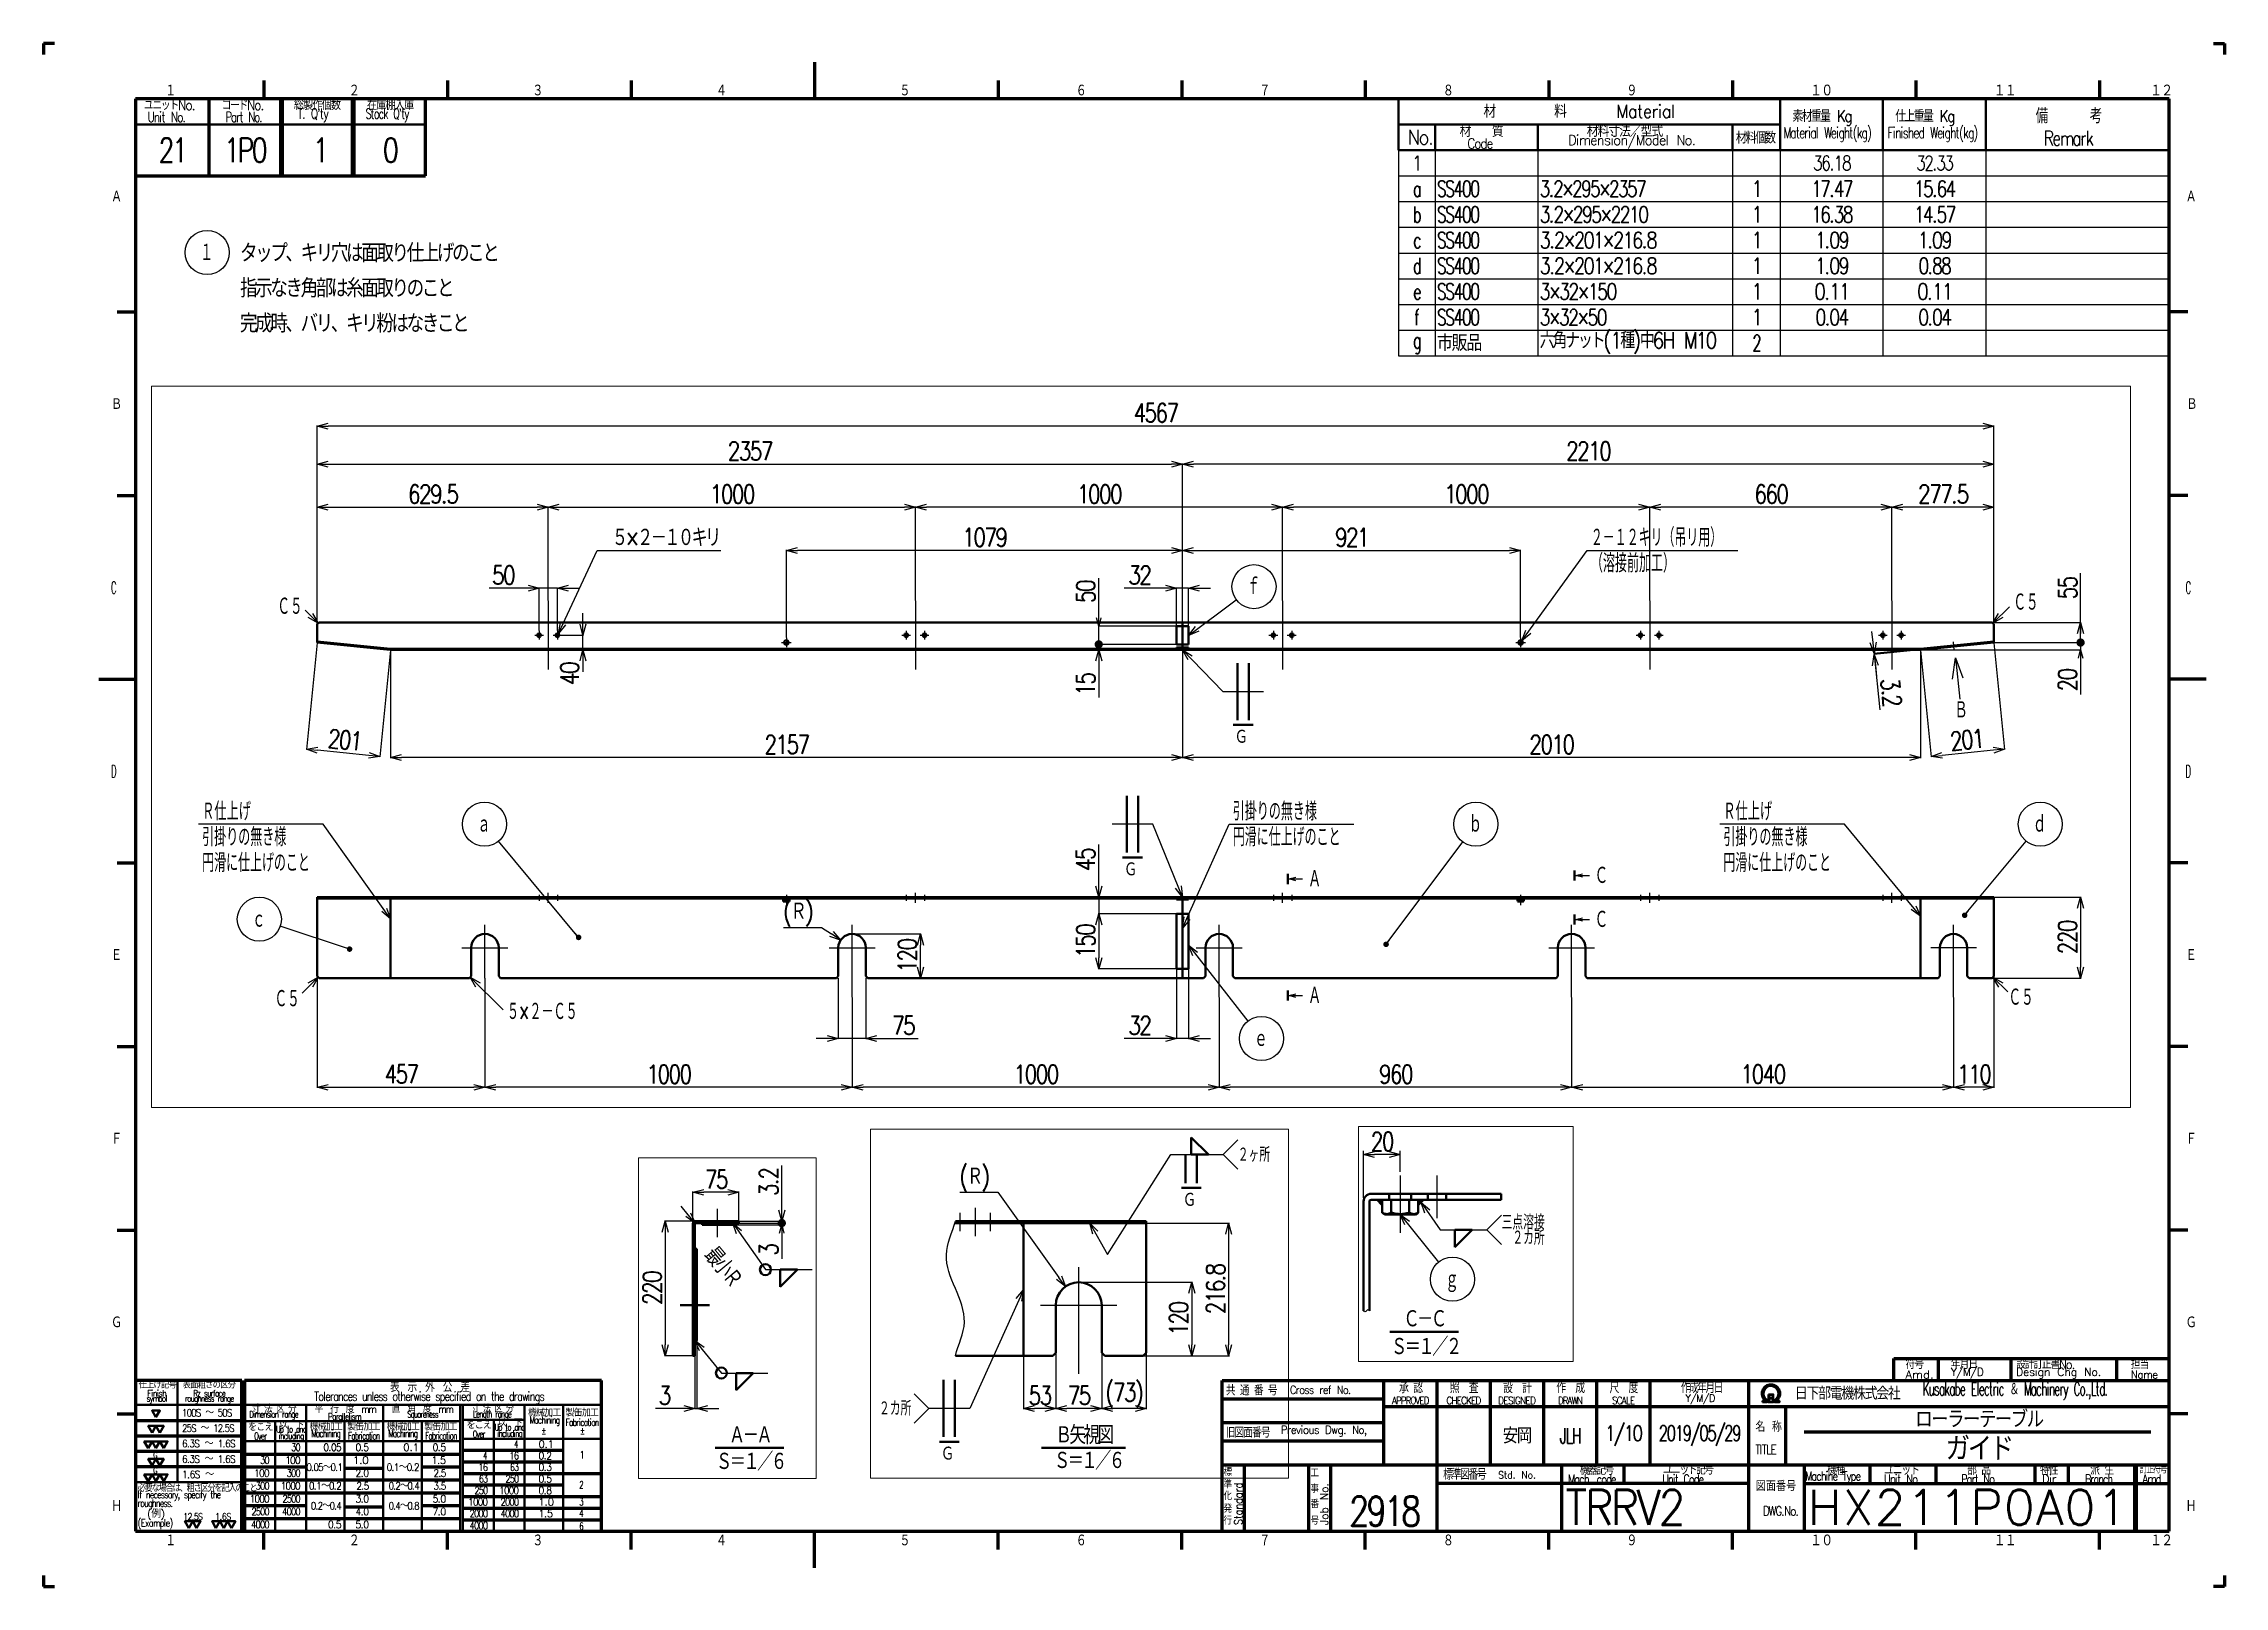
# Paper-space layout 'Layout1' of a CAD drawing. Header units: millimetres. Extents: x 0 to 594, y 0 to 420.
# The model-space entities are those that its viewports show. They can reach past a viewport. Long polylines and large blocks are cut down to what shows.
import ezdxf

# ---------------------------------------------------------------- set-up
doc = ezdxf.new("R2010")
doc.units = ezdxf.units.MM
doc.header["$LTSCALE"] = 2.338583
doc.linetypes.add('CENTER', pattern=[50.8, 31.75, -6.35, 6.35, -6.35])
doc.linetypes.add('DASHED', pattern=[19.05, 12.7, -6.35])
for name, color, linetype in [('NoLayerName_001', 7, 'Continuous'), ('NoLayerName_002', 7, 'Continuous'), ('NoLayerName_003', 7, 'Continuous'), ('NoLayerName_004', 7, 'Continuous')]:
    doc.layers.add(name, color=color, linetype=linetype)
doc.layers.add('VIEWPORTS', color=7, linetype='Continuous', plot=False)
doc.styles.get("Standard").update_dxf_attribs({"font": 'txt', "bigfont": 'extfont2'})
doc.dimstyles.get("Standard").update_dxf_attribs({"dimtxt": 2.5, "dimasz": 2.5, "dimexe": 1.25, "dimexo": 0.625, "dimtad": 1, "dimdec": 3, "dimzin": 0, "dimdsep": 46, "dimtxsty": 'Standard', "dimcen": 2.5, "dimadec": 0, "dimazin": 0, "dimtfac": 0.75, "dimtdec": 3, "dimtmove": 0, "dimatfit": 3, "dimfxl": 1, "dimarcsym": 0})

psp = doc.layouts.get("Layout1")

# ---------------------------------------------------------------- texts
at = {"layer": 'NoLayerName_001', "color": 2, "lineweight": 25, "ltscale": 0.1, "char_height": 2.75, "attachment_point": 7, "line_spacing_factor": 0.6}
for s, insert, width in [('\\A1;\\W0.878082;\\T0.878082;ユニットNo.', (27.29, 401.92), 17.5578), ('\\A1;\\W0.870877;\\T0.870877;コードNo.', (48.52, 401.92), 14.3181), ('\\A1;\\W0.912871;\\T0.912871;総製作個数', (68.16, 401.92), 16.0038), ('\\A1;\\W0.912871;\\T0.912871;在庫棚入庫', (88.08, 401.92), 16.0038), ('\\A1;\\W0.774597;\\T0.774597;Unit No.', (28.29, 398.64), 11.6875), ('\\A1;\\W0.727273;\\T0.750000;Part No.', (49.52, 398.64), 11.6875), ("\\A1;\\W0.774597;\\T0.774597;T. Q'ty", (69.16, 398.64), 10.2266), ("\\A1;\\W0.701754;\\T0.750000;Stock Q'ty", (87.69, 398.64), 14.6094)]:
    psp.add_mtext(s, dxfattribs=dict(at, insert=insert, width=width))
at = {"layer": 'NoLayerName_001', "color": 2, "lineweight": 50, "ltscale": 0.1, "line_spacing_factor": 0.6}
for s, insert, char_height, width, attachment_point in [('\\A1;\\W0.912871;\\T0.912871;材\u3000\u3000質', (385.68, 394.59), 3.2, 14.8981, 7), ('\\A1;\\W0.912871;\\T0.912871;材\u3000\u3000\u3000\u3000\u3000料', (392.18, 399.82), 3.5, 28.5158, 7), ('\\A1;\\W0.912871;\\T0.912871;材料寸法／型式', (420.33, 394.59), 3.2, 26.0716, 7), ('\\A1;\\W0.937043;\\T0.937043;Material', (428.34, 399.82), 3.5, 22.3125, 7), ('\\A1;\\W0.839719;\\T0.839719;素材重量 Kg', (476.35, 397.63), 3.2, 21.0796, 7), ('\\A1;\\W0.839719;\\T0.839719;仕上重量 Kg', (504.35, 397.63), 3.2, 21.0796, 7), ('\\A1;\\W0.779813;\\T0.779813;備     考', (542.58, 398.33), 4, 20.025, 7), ('\\A1;\\W0.896421;\\T0.896421;No.', (371.5, 392.5), 4, 7.9688, 7), ('\\A1;\\W0.866025;\\T0.866025;Code', (387.82, 391.45), 2.75, 8.7656, 7), ('\\A1;\\W0.929320;\\T0.929320;Dimension/Model No.', (415.26, 391.45), 2.75, 41.6367, 7), ('\\A1;\\W0.866025;\\T0.866025;材料個数', (460.92, 392.79), 3.2, 14.1335, 7), ('\\A1;\\W0.714851;\\T0.750000;Material Weight(kg)', (473.87, 393.25), 3, 28.7672, 7), ('\\A1;\\W0.722000;\\T0.750000;Finished Weight(kg)', (502.24, 393.25), 3, 28.7672, 7), ('\\A1;\\W0.774597;\\T0.774597;Remark', (544.77, 392.25), 4, 15.3, 7), ('\\A1;\\W0.912871;\\T0.912871;符号', (507.17, 59.18), 2.5, 5.8196, 7), ('\\A1;\\W0.935414;\\T0.935414;Y/M/D', (519.49, 56.55), 2.2, 10.2266, 7), ('\\A1;\\W0.912871;\\T0.912871;年月日', (519.49, 59.18), 2.5, 8.7293, 7), ('\\A1;\\W0.883176;\\T0.883176;設計訂正書No.', (537.29, 59.18), 2.5, 18.8969, 7), ('\\A1;\\W0.983415;\\T0.983415;Design Chg No.', (537.29, 56.55), 2.2, 28.6344, 7), ('\\A1;\\W0.912871;\\T0.912871;担当', (568.5, 59.18), 2.5, 5.8196, 7), ('\\A1;\\W0.912871;\\T0.912871;仕上げ記号', (30.97, 53.87), 1.75, 10.1842, 8), ('\\A1;\\W0.878310;\\T0.878310;Finish', (30.82, 51.67), 1.75, 6.6937, 8), ('\\A1;\\W0.912871;\\T0.912871;表面粗さの区分', (45.03, 53.87), 1.75, 14.2579, 8), ('\\A1;\\W0.912871;\\T0.912871;表\u3000示\u3000外\u3000公\u3000差', (105.12, 52.88), 2.5, 26.188, 8), ('\\A1;\\W0.839719;\\T0.839719;共 通 番 号', (328.88, 53.25), 2.5, 16.0037, 5), ('\\A1;\\W0.889123;\\T0.889123;Cross ref No.', (347.74, 53.5), 2.2, 22.7906, 5), ('\\A1;\\W0.686274;\\T0.750000;承 認', (372.25, 54.09), 3, 6.5078, 5), ('\\A1;\\W0.636364;\\T0.750000;照  査', (386.75, 54.09), 3, 7.4375, 5), ('\\A1;\\W0.636364;\\T0.750000;設  計', (401.25, 54.09), 3, 7.4375, 5), ('\\A1;\\W0.636364;\\T0.750000;作  成', (415.75, 54.09), 3, 7.4375, 5), ('\\A1;\\W0.636364;\\T0.750000;尺  度', (430.25, 54.09), 3, 7.4375, 5), ('\\A1;\\W0.763763;\\T0.763763;作成年月日', (445.94, 52.59), 3, 14.607, 7), ('\\A1;\\W0.907361;\\T0.907361;日下部電機株式会社', (491.28, 50.8), 3.5, 36.4419, 8), ('\\A1;\\W1.024695;\\T1.024695;Amd.', (507.17, 56.55), 2.2, 8.1812, 7), ('\\A1;\\W0.610039;\\T0.750000;Kusakabe Electric ＆ Machinery Co.,Ltd.', (511.76, 50.8), 3.5, 59.2856, 7), ('\\A1;\\W0.935414;\\T0.935414;Name', (568.5, 56.55), 2.2, 8.1812, 7), ('\\A1;\\W0.809040;\\T0.809040;symbol', (30.82, 49.7), 1.75, 6.6937, 8), ('\\A1;\\W0.856730;\\T0.856730;100S ～ 50S', (37.69, 46.26), 2, 14.8808, 7), ('\\A1;\\W0.774597;\\T0.774597;roughness range', (45.12, 49.7), 1.75, 16.7344, 8), ('\\A1;\\W0.774597;\\T0.774597;Rz surface', (45.12, 51.67), 1.75, 11.1562, 8), ('\\A1;\\W0.776955;\\T0.776955;Dimension range', (62.67, 45.36), 1.75, 15.3398, 8), ('\\A1;\\W0.839719;\\T0.839719;寸 法 区 分', (62.67, 47.21), 2, 12.8029, 8), ('\\A1;\\W0.768686;\\T0.768686;Tolerances unless otherwise specified on the drawings', (104.97, 49.67), 2.5, 77.4297, 8), ('\\A1;\\W0.872278;\\T0.872278;平\u3000行\u3000度\u3000mm', (82.11, 47.21), 2, 16.7419, 8), ('\\A1;\\W0.872278;\\T0.872278;直\u3000角\u3000度\u3000mm', (103.11, 47.21), 2, 16.7419, 8), ('\\A1;\\W0.733333;\\T0.750000;Squareness', (103.26, 45.36), 1.75, 10.2266, 8), ('\\A1;\\W0.839719;\\T0.839719;寸 法 区 分', (122.17, 47.39), 1.9, 12.1628, 8), ('\\A1;\\W0.666667;\\T0.750000;Length range', (122.17, 45.31), 1.9, 12.1125, 8), ('\\A1;\\W0.912871;\\T0.912871;機械加工', (136.38, 46.24), 1.9, 8.8457, 8), ('\\A1;\\W0.912871;\\T0.912871;製缶加工', (146.61, 46.24), 1.9, 8.8457, 8), ('\\A1;\\W0.848528;\\T0.848528;APPROVED', (372.25, 50.59), 2, 12.75, 5), ('\\A1;\\W0.866025;\\T0.866025;CHECKED', (386.75, 50.59), 2, 11.1562, 5), ('\\A1;\\W0.884652;\\T0.884652;DESIGNED', (401.25, 50.59), 2, 12.75, 5), ('\\A1;\\W0.838525;\\T0.838525;DRAWN', (415.75, 50.59), 2, 7.9688, 5), ('\\A1;\\W0.866025;\\T0.866025;SCALE', (430.25, 50.59), 2, 7.9688, 5), ('\\A1;\\W0.935414;\\T0.935414;Y/M/D', (447.19, 49.59), 2, 9.2969, 7), ('\\A1;\\W0.857493;\\T0.857493;25S ～ 12.5S', (37.69, 42.06), 2, 16.2024, 7), ('\\A1;\\W0.912871;\\T0.912871;をこえ', (59.04, 42.35), 1.9, 6.6343, 8), ('\\A1;\\W0.600000;\\T0.750000;Over', (59.04, 39.92), 2, 3.825, 8), ('\\A1;\\W0.751742;\\T0.751742;including', (67.44, 39.48), 1.8, 7.7456, 8), ('\\A1;\\W0.600000;\\T0.750000;Up to and', (67.42, 41.3), 1.8, 7.7456, 8), ('\\A1;\\W0.912871;\\T0.912871;以\u3000下', (67.44, 42.95), 1.9, 6.6343, 8), ('\\A1;\\W0.704348;\\T0.750000;Machining', (76.85, 39.99), 2, 8.6062, 8), ('\\A1;\\W0.912871;\\T0.912871;機械加工', (76.85, 42.42), 1.9, 8.8457, 8), ('\\A1;\\W0.827590;\\T0.827590;Parallelism', (81.93, 45.36), 1.75, 11.2492, 8), ('\\A1;\\W0.682759;\\T0.750000;Fabrication', (87.22, 39.99), 2, 10.5187, 8), ('\\A1;\\W0.912871;\\T0.912871;製缶加工', (87.11, 42.42), 1.9, 8.8457, 8), ('\\A1;\\W0.704348;\\T0.750000;Machining', (97.85, 39.99), 2, 8.6062, 8), ('\\A1;\\W0.912871;\\T0.912871;機械加工', (97.85, 42.42), 1.9, 8.8457, 8), ('\\A1;\\W0.682759;\\T0.750000;Fabrication', (108.22, 39.99), 2, 10.5187, 8), ('\\A1;\\W0.912871;\\T0.912871;製缶加工', (108.11, 42.42), 1.9, 8.8457, 8), ('\\A1;\\W0.912871;\\T0.912871;をこえ', (118.54, 42.9), 1.9, 6.6343, 8), ('\\A1;\\W0.600000;\\T0.750000;Over', (118.54, 40.57), 1.8, 3.4425, 8), ('\\A1;\\W0.751742;\\T0.751742;including', (126.94, 40.13), 1.8, 7.7456, 8), ('\\A1;\\W0.600000;\\T0.750000;Up to and', (126.92, 41.85), 1.8, 7.7456, 8), ('\\A1;\\W0.912871;\\T0.912871;以\u3000下', (126.94, 43.5), 1.9, 6.6343, 8), ('\\A1;\\W0.766131;\\T0.766131;Machining', (136.42, 43.72), 1.9, 9.0844, 8), ('\\A1;\\W0.833333;±', (136.27, 41.46), 1.9, 2.0187, 8), ('\\A1;\\W0.754298;\\T0.754298;Fabrication', (146.67, 43.72), 1.9, 11.1031, 8), ('\\A1;\\W0.833333;±', (146.77, 41.46), 1.9, 2.0187, 8), ('\\A1;\\W0.912871;\\T0.912871;旧図面番号', (322, 40.5), 2.5, 14.5489, 7), ('\\A1;\\W0.916875;\\T0.916875;Previous Dwg. No,', (337.01, 40.8), 2.2, 29.8031, 7), ('\\A1;\\W0.939336;\\T0.939336;名 称', (466.26, 42.07), 2.5, 8.2261, 7), ('\\A1;\\W0.600000;G', (31.04, 34.89), 1.8, 1.1475, 9), ('\\A1;\\W0.886969;\\T0.886969;6.3S ～ 1.6S', (37.69, 37.86), 2, 16.1406, 7), ('\\A1;\\W0.886969;\\T0.886969;6.3S ～ 1.6S', (37.69, 33.66), 2, 16.1406, 7), ('\\A1;\\W0.809040;\\T0.809040;30', (69.8, 36.85), 2, 2.55, 9), ('\\A1;\\W0.894427;\\T0.894427;0.05', (81.02, 36.85), 2, 5.1, 9), ('\\A1;\\W0.911465;\\T0.911465;0.5', (88.51, 36.85), 2, 3.825, 9), ('\\A1;\\W0.990867;\\T0.990867;0.1', (102.19, 36.85), 2, 3.825, 9), ('\\A1;\\W0.911465;\\T0.911465;0.5', (109.51, 36.85), 2, 3.825, 9), ('\\A1;\\W0.600000;4', (120.85, 34.58), 2, 1.275, 9), ('\\A1;\\W0.848528;\\T0.848528;16', (129.3, 34.58), 2, 2.55, 9), ('\\A1;\\W0.600000;4', (129.3, 37.73), 2, 1.275, 9), ('\\A1;\\W0.911465;\\T0.911465;0.2', (134.79, 34.58), 2, 3.825, 7), ('\\A1;\\W0.990867;\\T0.990867;0.1', (134.79, 37.73), 2, 3.825, 7), ('\\A1;\\W0.900000;1', (145.92, 34.81), 2, 1.275, 7), ('\\A1;\\W0.801784;\\T0.801784;TITLE', (466.26, 35.99), 2.5, 7.9688, 7), ('\\A1;\\W0.600000;G', (31.04, 30.69), 1.8, 1.1475, 9), ('\\A1;\\W0.898027;\\T0.898027;1.6S ～ ', (37.69, 29.46), 2, 10.8261, 7), ('\\A1;\\W0.878310;\\T0.878310;100', (61.35, 29.85), 2, 3.825, 9), ('\\A1;\\W0.809040;\\T0.809040;30', (61.35, 33.35), 2, 2.55, 9), ('\\A1;\\W0.878310;\\T0.878310;100', (69.8, 33.35), 2, 3.825, 9), ('\\A1;\\W0.821584;\\T0.821584;300', (69.8, 29.85), 2, 3.825, 9), ('\\A1;\\W0.863630;\\T0.863630;0.05～0.1', (81.36, 31.42), 2, 9.7782, 9), ('\\A1;\\W0.990867;\\T0.990867;1.0', (88.51, 33.35), 2, 3.825, 9), ('\\A1;\\W0.911465;\\T0.911465;2.0', (88.51, 29.85), 2, 3.825, 9), ('\\A1;\\W0.877058;\\T0.877058;0.1～0.2', (102.19, 31.42), 2, 8.6986, 9), ('\\A1;\\W0.948683;\\T0.948683;1.5', (109.51, 33.35), 2, 3.825, 9), ('\\A1;\\W0.878310;\\T0.878310;2.5', (109.51, 29.85), 2, 3.825, 9), ('\\A1;\\W0.848528;\\T0.848528;16', (120.85, 31.43), 2, 2.55, 9), ('\\A1;\\W0.774597;\\T0.774597;63', (120.85, 28.28), 2, 2.55, 9), ('\\A1;\\W0.797053;\\T0.797053;250', (129.3, 28.28), 2, 3.825, 9), ('\\A1;\\W0.774597;\\T0.774597;63', (129.3, 31.43), 2, 2.55, 9), ('\\A1;\\W0.911465;\\T0.911465;0.3', (134.79, 31.43), 2, 3.825, 7), ('\\A1;\\W0.911465;\\T0.911465;0.5', (134.79, 28.28), 2, 3.825, 7), ('\\A1;\\W0.833333;標', (321.39, 30.01), 2, 2.125, 7), ('\\A1;\\W0.833333;工', (345.06, 29.81), 2, 2.125, 7), ('\\A1;\\W0.816497;\\T0.816497;標準図番号', (381.21, 29.02), 3, 15.6155, 7), ('\\A1;\\W0.948683;\\T0.948683;Std. No.', (396.18, 29.32), 2, 12.75, 7), ('\\A1;\\W0.801784;\\T0.801784;Mach. code', (415.24, 28.01), 2.4, 15.3, 7), ('\\A1;\\W0.816497;\\T0.816497;機器記号', (418.42, 30.34), 2.5, 10.4103, 7), ('\\A1;\\W0.816497;\\T0.816497;ユニット記号', (441.06, 30.43), 2.5, 15.6155, 7), ('\\A1;\\W0.804984;\\T0.804984;Unit Code', (440.9, 28.01), 2.4, 13.77, 7), ('\\A1;\\W0.797053;\\T0.797053;Machine Type', (479.83, 28.03), 2.4, 18.36, 7), ('\\A1;\\W0.912871;\\T0.912871;機種', (485.76, 30.34), 2.4, 5.5868, 7), ('\\A1;\\W0.912871;\\T0.912871;ユニット', (501.24, 30.34), 2.4, 11.1735, 7), ('\\A1;\\W0.848528;\\T0.848528;Unit No.', (501.25, 28.03), 2.4, 12.24, 7), ('\\A1;\\W0.809040;\\T0.809040;Part No.', (522.3, 28.03), 2.4, 12.24, 7), ('\\A1;\\W0.857493;\\T0.857493;部 品', (523.93, 30.34), 2.4, 6.9047, 7), ('\\A1;\\W0.912871;\\T0.912871;特性', (543.77, 30.34), 2.4, 5.5868, 7), ('\\A1;\\W0.948683;\\T0.948683;Dir.', (544.3, 28.03), 2.4, 6.12, 7), ('\\A1;\\W0.774597;\\T0.774597;Branch', (556.07, 28.03), 2.4, 9.18, 7), ('\\A1;\\W0.857493;\\T0.857493;派 生', (557.43, 30.34), 2.4, 6.9047, 7), ('\\A1;\\W0.763763;\\T0.763763;訂正符号', (570.94, 30.74), 2, 7.7904, 7), ('\\A1;\\W0.848528;\\T0.848528;Amd.', (571.67, 28.03), 2.4, 6.12, 7), ('\\A1;\\W0.841625;\\T0.841625;必要な場合は、粗さ区分を記入のこと', (25.61, 25.72), 1.9, 34.6602, 7), ('\\A1;\\W0.764922;\\T0.764922;If necessary, specify the', (25.61, 23.32), 2, 29.2188, 7), ('\\A1;\\W0.870572;\\T0.870572;1000', (61.35, 22.85), 2, 5.1, 9), ('\\A1;\\W0.821584;\\T0.821584;300', (61.35, 26.35), 2, 3.825, 9), ('\\A1;\\W0.870572;\\T0.870572;1000', (69.8, 26.35), 2, 5.1, 9), ('\\A1;\\W0.809040;\\T0.809040;2500', (69.8, 22.85), 2, 5.1, 9), ('\\A1;\\W0.877058;\\T0.877058;0.1～0.2', (81.02, 26.35), 2, 8.6986, 9), ('\\A1;\\W0.911465;\\T0.911465;3.0', (88.51, 22.85), 2, 3.825, 9), ('\\A1;\\W0.878310;\\T0.878310;2.5', (88.51, 26.35), 2, 3.825, 9), ('\\A1;\\W0.850230;\\T0.850230;0.2～0.4', (102.19, 26.35), 2, 8.7495, 9), ('\\A1;\\W0.911465;\\T0.911465;5.0', (109.51, 22.85), 2, 3.825, 9), ('\\A1;\\W0.878310;\\T0.878310;3.5', (109.51, 26.35), 2, 3.825, 9), ('\\A1;\\W0.870572;\\T0.870572;1000', (120.85, 21.98), 2, 5.1, 9), ('\\A1;\\W0.797053;\\T0.797053;250', (120.85, 25.13), 2, 3.825, 9), ('\\A1;\\W0.870572;\\T0.870572;1000', (129.3, 25.13), 2, 5.1, 9), ('\\A1;\\W0.828079;\\T0.828079;2000', (129.3, 21.98), 2, 5.1, 9), ('\\A1;\\W0.911465;\\T0.911465;0.8', (134.79, 25.13), 2, 3.825, 7), ('\\A1;\\W0.990867;\\T0.990867;1.0', (134.79, 21.98), 2, 3.825, 7), ('\\A1;\\W0.600000;2', (145.92, 26.65), 2, 1.275, 7), ('\\A1;\\W0.600000;3', (145.92, 22.04), 2, 1.275, 7), ('\\A1;\\W0.833333;化', (321.39, 23.53), 2, 2.125, 7), ('\\A1;\\W0.833333;準', (321.39, 26.69), 2, 2.125, 7), ('\\A1;\\W0.833333;事', (345.06, 25.51), 2, 2.125, 7), ('\\A1;図面番号', (466.36, 25.95), 2.5, 12.75, 7), ('\\A1;\\W0.767649;\\T0.767649;roughness.', (25.61, 20.99), 2, 11.6875, 7), ('\\A1;\\W0.830278;\\T0.830278;(Example)', (25.61, 15.6), 2, 11.475, 7), ('\\A1;\\W0.973329;\\T0.973329;(例)', (28.2, 18.08), 2, 5.1699, 7), ('\\A1;\\W0.866025;\\T0.866025;12.5S', (38.03, 18.1), 1.8, 5.7375, 7), ('\\A1;\\W0.894427;\\T0.894427;1.6S', (46.68, 18.1), 1.8, 4.59, 7), ('\\A1;\\W0.828079;\\T0.828079;4000', (61.35, 15.85), 2, 5.1, 9), ('\\A1;\\W0.809040;\\T0.809040;2500', (61.35, 19.35), 2, 5.1, 9), ('\\A1;\\W0.828079;\\T0.828079;4000', (69.8, 19.35), 2, 5.1, 9), ('\\A1;\\W0.850230;\\T0.850230;0.2～0.4', (81.02, 20.93), 2, 8.7495, 9), ('\\A1;\\W0.911465;\\T0.911465;0.5', (81.02, 15.85), 2, 3.825, 9), ('\\A1;\\W0.911465;\\T0.911465;4.0', (88.51, 19.35), 2, 3.825, 9), ('\\A1;\\W0.911465;\\T0.911465;5.0', (88.51, 15.85), 2, 3.825, 9), ('\\A1;\\W0.850230;\\T0.850230;0.4～0.8', (102.19, 20.93), 2, 8.7495, 9), ('\\A1;\\W0.911465;\\T0.911465;7.0', (109.51, 19.35), 2, 3.825, 9), ('\\A1;\\W0.828079;\\T0.828079;2000', (120.85, 18.83), 2, 5.1, 9), ('\\A1;\\W0.828079;\\T0.828079;4000', (129.3, 18.83), 2, 5.1, 9), ('\\A1;\\W0.948683;\\T0.948683;1.5', (134.79, 18.83), 2, 3.825, 7), ('\\A1;\\W0.600000;4', (145.92, 18.89), 2, 1.275, 7), ('\\A1;\\W0.833333;行', (321.39, 16.82), 2, 2.125, 7), ('\\A1;\\W0.833333;発', (321.39, 20.05), 2, 2.125, 7), ('\\A1;\\W0.833333;番', (345.06, 21.34), 2, 2.125, 7), ('\\A1;\\W0.833333;号', (345.06, 16.82), 2, 2.125, 7), ('\\A1;\\W0.836660;\\T0.836660;DWG.No.', (473.11, 20.54), 2.5, 11.1562, 5), ('\\A1;\\W0.828079;\\T0.828079;4000', (120.85, 15.58), 2, 5.1, 9), ('\\A1;\\W0.600000;6', (145.92, 15.39), 2, 1.275, 7)]:
    psp.add_mtext(s, dxfattribs=dict(at, insert=insert, char_height=char_height, width=width, attachment_point=attachment_point))
at = {"layer": 'NoLayerName_001', "color": 2, "lineweight": 50, "ltscale": 0.1, "char_height": 2.2, "attachment_point": 7, "rotation": 90, "line_spacing_factor": 0.6}
for s, insert, width in [('\\A1;\\W0.935414;\\T0.935414;Standard', (326.52, 16.63), 16.3625), ('\\A1;\\W0.983415;\\T0.983415;Job No.', (349.91, 16.63), 14.3172)]:
    psp.add_mtext(s, dxfattribs=dict(at, insert=insert, width=width))
at = {"layer": 'NoLayerName_003', "color": 2, "lineweight": 100, "ltscale": 0.1, "char_height": 5, "attachment_point": 7, "line_spacing_factor": 0.6}
for s, insert, width in [('\\A1;\\W0.866025;\\T0.866025;タップ、キリ穴は面取り仕上げのこと', (53.51, 360.49), 93.8555), ('\\A1;\\W0.866025;\\T0.866025;指示なき角部は糸面取りのこと', (53.51, 350.89), 77.2928), ('\\A1;\\W0.866025;\\T0.866025;完成時、バリ、キリ粉はなきこと', (53.51, 341.29), 82.8137)]:
    psp.add_mtext(s, dxfattribs=dict(at, insert=insert, width=width))
at = {"layer": 'NoLayerName_004', "color": 7, "lineweight": 100, "ltscale": 0.1, "char_height": 3.3108, "attachment_point": 7, "line_spacing_factor": 0.6}
for s, insert, width in [('\\A1;\\W0.833333;１', (33.1, 405.6), 3.5177), ('\\A1;\\W0.833333;２', (83.1, 405.6), 3.5177), ('\\A1;\\W0.833333;３', (133.1, 405.6), 3.5177), ('\\A1;\\W0.833333;４', (183.1, 405.6), 3.5177), ('\\A1;\\W0.833333;５', (233.1, 405.6), 3.5177), ('\\A1;\\W0.833333;６', (281.11, 405.6), 3.5177), ('\\A1;\\W0.833333;７', (331.11, 405.6), 3.5177), ('\\A1;\\W0.833333;８', (381.11, 405.6), 3.5177), ('\\A1;\\W0.833333;９', (431.11, 405.6), 3.5177), ('\\A1;\\W0.912871;\\T0.912871;１０', (481.11, 405.6), 7.707), ('\\A1;\\W0.912871;\\T0.912871;１１', (531.11, 405.6), 7.707), ('\\A1;\\W0.912871;\\T0.912871;１２', (573.72, 405.6), 7.707), ('\\A1;\\W0.833333;Ａ', (18.36, 376.71), 3.5177), ('\\A1;\\W0.833333;Ａ', (583.43, 376.71), 3.5177), ('\\A1;\\W0.833333;Ｂ', (18.36, 320.24), 3.5177), ('\\A1;\\W0.833333;Ｂ', (583.65, 320.24), 3.5177), ('\\A1;\\W0.500000;C', (18.36, 270.24), 1.7589), ('\\A1;\\W0.500000;C', (583.43, 270.24), 1.7589), ('\\A1;\\W0.500000;D', (18.36, 220.24), 1.7589), ('\\A1;\\W0.500000;D', (583.43, 220.24), 1.7589), ('\\A1;\\W0.833333;Ｅ', (18.36, 170.24), 3.5177), ('\\A1;\\W0.833333;Ｅ', (583.43, 170.24), 3.5177), ('\\A1;\\W0.833333;Ｆ', (18.36, 120.24), 3.5177), ('\\A1;\\W0.833333;Ｆ', (583.43, 120.24), 3.5177), ('\\A1;\\W0.833333;Ｇ', (18.36, 70.24), 3.5177), ('\\A1;\\W0.833333;Ｇ', (583.43, 70.24), 3.5177), ('\\A1;\\W0.833333;Ｈ', (18.36, 20.24), 3.5177), ('\\A1;\\W0.833333;Ｈ', (583.43, 20.24), 3.5177), ('\\A1;\\W0.833333;１', (33.1, 10.87), 3.5177), ('\\A1;\\W0.833333;２', (83.1, 10.87), 3.5177), ('\\A1;\\W0.833333;３', (133.1, 10.87), 3.5177), ('\\A1;\\W0.833333;４', (183.1, 10.87), 3.5177), ('\\A1;\\W0.833333;５', (233.1, 10.87), 3.5177), ('\\A1;\\W0.833333;６', (281.11, 10.87), 3.5177), ('\\A1;\\W0.833333;７', (331.11, 10.87), 3.5177), ('\\A1;\\W0.833333;８', (381.11, 10.87), 3.5177), ('\\A1;\\W0.833333;９', (431.11, 10.87), 3.5177), ('\\A1;\\W0.912871;\\T0.912871;１０', (481.11, 10.87), 7.707), ('\\A1;\\W0.912871;\\T0.912871;１１', (531.11, 10.87), 7.707), ('\\A1;\\W0.912871;\\T0.912871;１２', (573.72, 10.87), 7.707)]:
    psp.add_mtext(s, dxfattribs=dict(at, insert=insert, width=width))

msp = doc.modelspace()

# ---------------------------------------------------------------- texts
at = {"layer": 'NoLayerName_001', "color": 2, "linetype": 'Continuous', "lineweight": 50, "insert": (803.1194, 954.312), "char_height": 50, "width": 403.75, "attachment_point": 7, "line_spacing_factor": 0.72}
msp.add_mtext('\\A1;\\W0.791667;\\T0.750000;５×２－１０キリ', dxfattribs=at)
at = {"layer": 'NoLayerName_001', "color": 2, "linetype": 'Continuous', "lineweight": 50, "char_height": 50, "attachment_point": 7, "line_spacing_factor": 0.6}
for s, insert in [('\\W0.666667;\\T1.250000;Ｂ', (4459.3916, 484.7576)), ('\\W0.666667;\\T1.250000;Ｃ', (3479.5925, 34.2043)), ('\\W0.666667;\\T1.250000;Ａ', (2698.6519, 24.8786)), ('\\W0.666667;\\T1.250000;Ｃ', (3479.5925, -85.6037)), ('\\W0.666667;\\T1.250000;Ａ', (2698.6519, -292.6943))]:
    msp.add_mtext(s, dxfattribs=dict(at, insert=insert))
at = {"layer": 'NoLayerName_001', "color": 2, "lineweight": 50, "line_spacing_factor": 0.6}
for s, insert, char_height, width, attachment_point in [('\\A1;\\W0.800000;\\T0.750000;\\L\u3000Ｃ－Ｃ\u3000\\l', (1564.1989, -2497.3015), 10, 51, 5), ('\\A1;\\W0.800000;\\T0.750000;Ｓ＝１／２', (1546.1989, -2517.4828), 10, 51, 7), ('\\A1;\\W0.800000;\\T0.750000;\\L\u3000Ａ－Ａ\u3000\\l', (1096.4015, -2850.8705), 30, 153, 7), ('\\A1;\\W0.800000;\\T0.750000;Ｓ＝１／６', (1097.5578, -2894.3197), 30, 153, 7), ('\\A1;\\W0.816497;\\T0.816497;\\L\u3000Ｂ矢視図\u3000\\l', (-60.048, -2896.5717), 30, 187.385965, 7), ('\\A1;\\W0.800000;\\T0.750000;Ｓ＝１／６', (-39.5002, -2938.4755), 30, 153, 7)]:
    msp.add_mtext(s, dxfattribs=dict(at, insert=insert, char_height=char_height, width=width, attachment_point=attachment_point))

# ---------------------------------------------------------------- blocks, each defined once
blk = doc.blocks.new('JZB_0001')
at = {"layer": 'NoLayerName_001', "color": 21, "linetype": 'Continuous', "lineweight": 25}
for p, q in [((0, 7), (0, 0)), ((10, 7), (10, 0)), ((38, 7), (38, 0)), ((91, 7), (91, 0)), ((104, 7), (104, 0)), ((132, 7), (132, 0)), ((160, 7), (160, 0)), ((0, 0), (10, 0)), ((10, 0), (38, 0)), ((38, 0), (91, 0)), ((91, 0), (104, 0)), ((104, 0), (132, 0)), ((132, 0), (160, 0)), ((160, 0), (210, 0))]:
    blk.add_line(p, q, dxfattribs=at)
at = {"layer": 'NoLayerName_001', "color": 2, "lineweight": 50, "char_height": 4, "attachment_point": 5, "line_spacing_factor": 0.6}
for s, insert, width in [('\\A1;\\W0.866025;\\T0.866025;1', (5, 3.5), 2.125), ('\\A1;\\W0.774597;\\T0.774597;36.18 ', (118, 3.5), 12.75), ('\\A1;\\W0.750000;\\T0.750000;32.33 ', (146, 3.5), 12.75)]:
    blk.add_mtext(s, dxfattribs=dict(at, insert=insert, width=width))
blk = doc.blocks.new('JZB_0002')
at = {"layer": 'NoLayerName_001', "color": 21, "linetype": 'Continuous', "lineweight": 25}
for p, q in [((0, 7), (0, 0)), ((10, 7), (10, 0)), ((38, 7), (38, 0)), ((91, 7), (91, 0)), ((104, 7), (104, 0)), ((132, 7), (132, 0)), ((160, 7), (160, 0)), ((0, 0), (10, 0)), ((10, 0), (38, 0)), ((38, 0), (91, 0)), ((91, 0), (104, 0)), ((104, 0), (132, 0)), ((132, 0), (160, 0)), ((160, 0), (210, 0))]:
    blk.add_line(p, q, dxfattribs=at)
at = {"layer": 'NoLayerName_001', "color": 2, "lineweight": 50, "char_height": 4.36, "line_spacing_factor": 0.6}
for s, insert, width, attachment_point in [('\\A1;\\W0.666667;\\T0.750000;a', (5, 3.5), 2.3163, 5), ('\\A1;\\W0.714286;\\T0.750000;SS400', (10.5, 3.5), 11.5813, 4), ('\\A1;\\W0.772393;\\T0.772393;3.2×295×2357', (38.5, 3.5), 34.1649, 4), ('\\A1;\\W0.866025;\\T0.866025;1', (97.5, 3.5), 2.3163, 5), ('\\A1;\\W0.774597;\\T0.774597;17.47 ', (118, 3.5), 13.8975, 5), ('\\A1;\\W0.774597;\\T0.774597;15.64 ', (146, 3.5), 13.8975, 5)]:
    blk.add_mtext(s, dxfattribs=dict(at, insert=insert, width=width, attachment_point=attachment_point))
blk = doc.blocks.new('JZB_0003')
at = {"layer": 'NoLayerName_001', "color": 21, "linetype": 'Continuous', "lineweight": 25}
for p, q in [((0, 7), (0, 0)), ((10, 7), (10, 0)), ((38, 7), (38, 0)), ((91, 7), (91, 0)), ((104, 7), (104, 0)), ((132, 7), (132, 0)), ((160, 7), (160, 0)), ((0, 0), (10, 0)), ((10, 0), (38, 0)), ((38, 0), (91, 0)), ((91, 0), (104, 0)), ((104, 0), (132, 0)), ((132, 0), (160, 0)), ((160, 0), (210, 0))]:
    blk.add_line(p, q, dxfattribs=at)
at = {"layer": 'NoLayerName_001', "color": 2, "lineweight": 50, "char_height": 4.36, "line_spacing_factor": 0.6}
for s, insert, width, attachment_point in [('\\A1;\\W0.666667;\\T0.750000;b', (5, 3.5), 2.3163, 5), ('\\A1;\\W0.714286;\\T0.750000;SS400', (10.5, 3.5), 11.5813, 4), ('\\A1;\\W0.789396;\\T0.789396;3.2×295×2210', (38.5, 3.5), 34.0005, 4), ('\\A1;\\W0.866025;\\T0.866025;1', (97.5, 3.5), 2.3163, 5), ('\\A1;\\W0.774597;\\T0.774597;16.38 ', (118, 3.5), 13.8975, 5), ('\\A1;\\W0.774597;\\T0.774597;14.57 ', (146, 3.5), 13.8975, 5)]:
    blk.add_mtext(s, dxfattribs=dict(at, insert=insert, width=width, attachment_point=attachment_point))
blk = doc.blocks.new('JZB_0004')
at = {"layer": 'NoLayerName_001', "color": 21, "linetype": 'Continuous', "lineweight": 25}
for p, q in [((0, 7), (0, 0)), ((10, 7), (10, 0)), ((38, 7), (38, 0)), ((91, 7), (91, 0)), ((104, 7), (104, 0)), ((132, 7), (132, 0)), ((160, 7), (160, 0)), ((0, 0), (10, 0)), ((10, 0), (38, 0)), ((38, 0), (91, 0)), ((91, 0), (104, 0)), ((104, 0), (132, 0)), ((132, 0), (160, 0)), ((160, 0), (210, 0))]:
    blk.add_line(p, q, dxfattribs=at)
at = {"layer": 'NoLayerName_001', "color": 2, "lineweight": 50, "char_height": 4.36, "line_spacing_factor": 0.6}
for s, insert, width, attachment_point in [('\\A1;\\W0.666667;\\T0.750000;c', (5, 3.5), 2.3163, 5), ('\\A1;\\W0.714286;\\T0.750000;SS400', (10.5, 3.5), 11.5813, 4), ('\\A1;\\W0.817102;\\T0.817102;3.2×201×216.8', (38.5, 3.5), 36.0399, 4), ('\\A1;\\W0.866025;\\T0.866025;1', (97.5, 3.5), 2.3163, 5), ('\\A1;\\W0.807573;\\T0.807573;1.09 ', (118, 3.5), 11.5813, 5), ('\\A1;\\W0.807573;\\T0.807573;1.09 ', (146, 3.5), 11.5813, 5)]:
    blk.add_mtext(s, dxfattribs=dict(at, insert=insert, width=width, attachment_point=attachment_point))
blk = doc.blocks.new('JZB_0005')
at = {"layer": 'NoLayerName_001', "color": 21, "linetype": 'Continuous', "lineweight": 25}
for p, q in [((0, 7), (0, 0)), ((10, 7), (10, 0)), ((38, 7), (38, 0)), ((91, 7), (91, 0)), ((104, 7), (104, 0)), ((132, 7), (132, 0)), ((160, 7), (160, 0)), ((0, 0), (10, 0)), ((10, 0), (38, 0)), ((38, 0), (91, 0)), ((91, 0), (104, 0)), ((104, 0), (132, 0)), ((132, 0), (160, 0)), ((160, 0), (210, 0))]:
    blk.add_line(p, q, dxfattribs=at)
at = {"layer": 'NoLayerName_001', "color": 2, "lineweight": 50, "char_height": 4.36, "line_spacing_factor": 0.6}
for s, insert, width, attachment_point in [('\\A1;\\W0.666667;\\T0.750000;d', (5, 3.5), 2.3163, 5), ('\\A1;\\W0.714286;\\T0.750000;SS400', (10.5, 3.5), 11.5813, 4), ('\\A1;\\W0.817102;\\T0.817102;3.2×201×216.8', (38.5, 3.5), 36.0399, 4), ('\\A1;\\W0.866025;\\T0.866025;1', (97.5, 3.5), 2.3163, 5), ('\\A1;\\W0.807573;\\T0.807573;1.09 ', (118, 3.5), 11.5813, 5), ('\\A1;\\W0.774597;\\T0.774597;0.88 ', (146, 3.5), 11.5813, 5)]:
    blk.add_mtext(s, dxfattribs=dict(at, insert=insert, width=width, attachment_point=attachment_point))
blk = doc.blocks.new('JZB_0006')
at = {"layer": 'NoLayerName_001', "color": 21, "linetype": 'Continuous', "lineweight": 25}
for p, q in [((0, 7), (0, 0)), ((10, 7), (10, 0)), ((38, 7), (38, 0)), ((91, 7), (91, 0)), ((104, 7), (104, 0)), ((132, 7), (132, 0)), ((160, 7), (160, 0)), ((0, 0), (10, 0)), ((10, 0), (38, 0)), ((38, 0), (91, 0)), ((91, 0), (104, 0)), ((104, 0), (132, 0)), ((132, 0), (160, 0)), ((160, 0), (210, 0))]:
    blk.add_line(p, q, dxfattribs=at)
at = {"layer": 'NoLayerName_001', "color": 2, "lineweight": 50, "char_height": 4.36, "line_spacing_factor": 0.6}
for s, insert, width, attachment_point in [('\\A1;\\W0.666667;\\T0.750000;e', (5, 3.5), 2.3163, 5), ('\\A1;\\W0.714286;\\T0.750000;SS400', (10.5, 3.5), 11.5813, 4), ('\\A1;\\W0.795557;\\T0.795557;3×32×150', (38.5, 3.5), 24.8632, 4), ('\\A1;\\W0.866025;\\T0.866025;1', (97.5, 3.5), 2.3163, 5), ('\\A1;\\W0.845154;\\T0.845154;0.11 ', (118, 3.5), 11.5813, 5), ('\\A1;\\W0.845154;\\T0.845154;0.11 ', (146, 3.5), 11.5813, 5)]:
    blk.add_mtext(s, dxfattribs=dict(at, insert=insert, width=width, attachment_point=attachment_point))
blk = doc.blocks.new('JZB_0007')
at = {"layer": 'NoLayerName_001', "color": 21, "linetype": 'Continuous', "lineweight": 25}
for p, q in [((0, 7), (0, 0)), ((10, 7), (10, 0)), ((38, 7), (38, 0)), ((91, 7), (91, 0)), ((104, 7), (104, 0)), ((132, 7), (132, 0)), ((160, 7), (160, 0)), ((0, 0), (10, 0)), ((10, 0), (38, 0)), ((38, 0), (91, 0)), ((91, 0), (104, 0)), ((104, 0), (132, 0)), ((132, 0), (160, 0)), ((160, 0), (210, 0))]:
    blk.add_line(p, q, dxfattribs=at)
at = {"layer": 'NoLayerName_001', "color": 2, "lineweight": 50, "char_height": 4.36, "line_spacing_factor": 0.6}
for s, insert, width, attachment_point in [('\\A1;\\W0.666667;\\T0.750000;f', (5, 3.5), 2.3163, 5), ('\\A1;\\W0.714286;\\T0.750000;SS400', (10.5, 3.5), 11.5813, 4), ('\\A1;\\W0.788746;\\T0.788746;3×32×50', (38.5, 3.5), 22.7074, 4), ('\\A1;\\W0.866025;\\T0.866025;1', (97.5, 3.5), 2.3163, 5), ('\\A1;\\W0.790569;\\T0.790569;0.04 ', (118, 3.5), 11.5813, 5), ('\\A1;\\W0.790569;\\T0.790569;0.04 ', (146, 3.5), 11.5813, 5)]:
    blk.add_mtext(s, dxfattribs=dict(at, insert=insert, width=width, attachment_point=attachment_point))
blk = doc.blocks.new('JZB_0008')
at = {"layer": 'NoLayerName_001', "color": 21, "linetype": 'Continuous', "lineweight": 25}
for p, q in [((0, 7), (0, 0)), ((10, 7), (10, 0)), ((38, 7), (38, 0)), ((91, 7), (91, 0)), ((104, 7), (104, 0)), ((132, 7), (132, 0)), ((160, 7), (160, 0)), ((0, 0), (10, 0)), ((10, 0), (38, 0)), ((38, 0), (91, 0)), ((91, 0), (104, 0)), ((104, 0), (132, 0)), ((132, 0), (160, 0)), ((160, 0), (210, 0))]:
    blk.add_line(p, q, dxfattribs=at)
at = {"layer": 'NoLayerName_001', "color": 2, "lineweight": 50, "char_height": 4.36, "line_spacing_factor": 0.6}
for s, insert, width, attachment_point in [('\\A1;\\W0.912871;\\T0.912871;市販品', (10.5, 3.5), 15.2239, 4), ('\\A1;\\W0.850453;\\T0.850453;六角ナット(1種)中6H M10', (38.5, 3.5), 57.6454, 4), ('\\A1;\\W0.666667;\\T0.750000;g', (5, 3.5), 2.3163, 5), ('\\A1;\\W0.666667;\\T0.750000;2', (97.5, 3.5), 2.3163, 5)]:
    blk.add_mtext(s, dxfattribs=dict(at, insert=insert, width=width, attachment_point=attachment_point))
blk = doc.blocks.new('JZB_0009')
at = {"layer": 'NoLayerName_001', "color": 2, "lineweight": 50, "attachment_point": 5, "line_spacing_factor": 0.6}
for s, insert, char_height, width in [('\\A1;\\W0.912871;\\T0.912871;ローラーテーブル', (171.73, 29), 4.73, 44.0424), ('\\A1;\\W0.912871;\\T0.912871;安岡', (45.85, 24.5), 4.18, 9.7303), ('\\A1;\\W0.666667;\\T0.750000;JLH', (60.35, 24.5), 4.18, 6.6619), ('\\A1;\\W0.794719;\\T0.794719;1/10', (74.85, 24.5), 4.18, 8.8825), ('\\A1;\\W0.714286;\\T0.750000;2019/05/29', (95.6, 24.5), 4.18, 22.2062), ('\\A1;\\W0.912871;\\T0.912871;ガイド', (171.73, 21), 6.55, 22.8708)]:
    blk.add_mtext(s, dxfattribs=dict(at, insert=insert, char_height=char_height, width=width))
at = {"layer": 'NoLayerName_001', "color": 7, "lineweight": 50, "line_spacing_factor": 0.6}
for s, insert, char_height, width, attachment_point in [('\\A1;\\W0.809040;\\T0.809040;2918', (9.6, 0), 8, 20.4, 8), ('\\A1;\\W0.905711;\\T0.905711;TRRV2', (59.1, 5), 9.5, 44.1602, 4), ('\\A1;\\W1.033106;\\T1.033106;HX211P0A01', (125.1, 5), 9.5, 93.3672, 4)]:
    blk.add_mtext(s, dxfattribs=dict(at, insert=insert, char_height=char_height, width=width, attachment_point=attachment_point))
blk = doc.blocks.new('JZB_0010')
at = {"layer": 'NoLayerName_001', "color": 2, "lineweight": 50, "char_height": 6.55, "attachment_point": 5, "line_spacing_factor": 0.6}
for s, insert, width in [('\\A1;\\W0.774597;\\T0.774597;21', (3.27, 3.27), 6.9594), ('\\A1;\\W0.774597;\\T0.774597;1P0', (23.02, 3.27), 10.4391), ('\\A1;\\W0.866025;\\T0.866025;1', (43.52, 3.27), 3.4797), ('\\A1;\\W0.774597;\\T0.774597;0', (62.52, 3.27), 3.4797)]:
    blk.add_mtext(s, dxfattribs=dict(at, insert=insert, width=width))
blk = doc.blocks.new('DIM_0001')
at = {"layer": 'NoLayerName_001', "color": 3, "linetype": 'Continuous', "lineweight": 25}
blk.add_circle((6, 6), 6, dxfattribs=at)
at = {"layer": 'NoLayerName_001', "color": 2, "linetype": 'Continuous', "lineweight": 50, "width": 0.666667}
blk.add_text('１', height=5, dxfattribs=at).set_placement((4, 3.5))
blk = doc.blocks.new('_OPEN30')
at = {"color": 0, "linetype": 'ByBlock', "lineweight": -2}
for p, q in [((-1, 0.267949), (0, 0)), ((0, 0), (-1, -0.267949)), ((0, 0), (-1, 0))]:
    blk.add_line(p, q, dxfattribs=at)
blk = doc.blocks.new('*D72')
at = {"layer": 'Defpoints', "color": 0}
for p in [(2341, -195), (2373, -195), (2341, -384.5)]:
    blk.add_point(p, dxfattribs=at)
at = {"layer": 'NoLayerName_001', "color": 0, "linetype": 'Continuous', "lineweight": 25}
for p, q in [((2341, -195.6), (2341, -385.8)), ((2373, -195.6), (2373, -385.8)), ((2341, -384.5), (2198.3, -384.5)), ((2311, -384.5), (2281, -384.5)), ((2373, -384.5), (2341, -384.5)), ((2403, -384.5), (2433, -384.5))]:
    blk.add_line(p, q, dxfattribs=at)
at = {"layer": 'NoLayerName_001', "color": 0, "lineweight": 25, "xscale": 30, "yscale": 30, "zscale": 30}
blk.add_blockref('_OPEN30', (2341, -384.5), dxfattribs=at)
at = {"layer": 'NoLayerName_001', "color": 0, "lineweight": 25, "xscale": 30, "yscale": 30, "zscale": 30, "rotation": 180}
blk.add_blockref('_OPEN30', (2373, -384.5), dxfattribs=at)
at = {"layer": 'NoLayerName_001', "color": 2, "lineweight": 50, "insert": (2239.6, -349), "char_height": 50, "attachment_point": 5}
blk.add_mtext('\\W0.800000;\\T0.875000;32', dxfattribs=at)
blk = doc.blocks.new('*D73')
at = {"layer": 'Defpoints', "color": 0}
for p in [(1457, -100), (1643.2, -100), (1494.5, -220)]:
    blk.add_point(p, dxfattribs=at)
at = {"layer": 'NoLayerName_001', "color": 0, "linetype": 'Continuous', "lineweight": 25}
for p, q in [((1457.6, -100), (1644.5, -100)), ((1643.2, -190), (1643.2, -130))]:
    blk.add_line(p, q, dxfattribs=at)
at = {"layer": 'NoLayerName_001', "color": 0, "lineweight": 25, "xscale": 30, "yscale": 30, "zscale": 30}
for p, rotation in [((1643.2, -100), 90), ((1643.2, -220), 270)]:
    blk.add_blockref('_OPEN30', p, dxfattribs=dict(at, rotation=rotation))
at = {"layer": 'NoLayerName_001', "color": 2, "lineweight": 50, "insert": (1607.7, -160), "char_height": 50, "attachment_point": 5, "rotation": 90}
blk.add_mtext('\\W0.800000;\\T0.875000;120', dxfattribs=at)
blk = doc.blocks.new('*D74')
at = {"layer": 'Defpoints', "color": 0}
for p in [(4567, 0), (4562, -220), (4803.2, -220)]:
    blk.add_point(p, dxfattribs=at)
at = {"layer": 'NoLayerName_001', "color": 0, "linetype": 'Continuous', "lineweight": 25}
for p, q in [((4567.6, 0), (4804.4, 0)), ((4803.2, -30), (4803.2, -190)), ((4562.6, -220), (4804.4, -220))]:
    blk.add_line(p, q, dxfattribs=at)
at = {"layer": 'NoLayerName_001', "color": 0, "lineweight": 25, "xscale": 30, "yscale": 30, "zscale": 30}
for p, rotation in [((4803.2, 0), 90), ((4803.2, -220), 270)]:
    blk.add_blockref('_OPEN30', p, dxfattribs=dict(at, rotation=rotation))
at = {"layer": 'NoLayerName_001', "color": 2, "lineweight": 50, "insert": (4767.7, -110), "char_height": 50, "attachment_point": 5, "rotation": 90}
blk.add_mtext('\\W0.800000;\\T0.875000;220', dxfattribs=at)
blk = doc.blocks.new('*D76')
at = {"layer": 'Defpoints', "color": 0}
for p in [(1425.8, -116.7), (1457, -137.5)]:
    blk.add_point(p, dxfattribs=at)
at = {"layer": 'NoLayerName_001', "color": 0, "linetype": 'Continuous', "lineweight": 25}
for p, q in [((1270.2, -81.9), (1373.9, -81.9)), ((1373.9, -81.9), (1400.9, -100))]:
    blk.add_line(p, q, dxfattribs=at)
at = {"layer": 'NoLayerName_001', "color": 0, "lineweight": 25, "xscale": 30, "yscale": 30, "zscale": 30, "rotation": 326.2467539227237}
blk.add_blockref('_OPEN30', (1425.8, -116.7), dxfattribs=at)
at = {"layer": 'NoLayerName_001', "color": 2, "lineweight": 50, "insert": (1308.9, -46.6), "char_height": 50, "attachment_point": 5}
blk.add_mtext('\\W0.800000;\\T0.875000;(Ｒ)', dxfattribs=at)
blk = doc.blocks.new('_NONE')
blk = doc.blocks.new('DIM_0016')
at = {"layer": 'NoLayerName_001', "color": 3, "linetype": 'Continuous', "lineweight": 25}
for points in [[(523.2, 0), (340, 257.5), (0, 257.5)], [(512.4, 29.1), (523.2, 0), (499.3, 19.8)]]:
    blk.add_lwpolyline(points, dxfattribs=at)
at = {"layer": 'NoLayerName_001', "color": 2, "linetype": 'Continuous', "lineweight": 50}
for s, width, p in [('Ｒ仕上げ', 0.604167, (10, 267.5)), ('引掛りの無き様', 0.595238, (10, 197.5)), ('円滑に仕上げのこと', 0.592593, (10, 127.5))]:
    blk.add_text(s, height=50, dxfattribs=dict(at, width=width)).set_placement(p)
blk = doc.blocks.new('DIM_0017')
at = {"layer": 'NoLayerName_001', "color": 3, "linetype": 'Continuous', "lineweight": 25}
for points in [[(546.8, 0), (340, 250.2), (0, 250.2)], [(533.9, 28.2), (546.8, 0), (521.5, 18)]]:
    blk.add_lwpolyline(points, dxfattribs=at)
at = {"layer": 'NoLayerName_001', "color": 2, "linetype": 'Continuous', "lineweight": 50}
for s, width, p in [('Ｒ仕上げ', 0.604167, (10, 260.2)), ('引掛りの無き様', 0.595238, (10, 190.2)), ('円滑に仕上げのこと', 0.592593, (10, 120.2))]:
    blk.add_text(s, height=50, dxfattribs=dict(at, width=width)).set_placement(p)
blk = doc.blocks.new('DIM_0018')
at = {"layer": 'NoLayerName_001', "color": 3, "linetype": 'Continuous', "lineweight": 25}
for points in [[(0, 0), (127, 283.4), (467, 283.4)], [(19.6, 24.1), (0, 0), (4.9, 30.7)]]:
    blk.add_lwpolyline(points, dxfattribs=at)
at = {"layer": 'NoLayerName_001', "color": 2, "linetype": 'Continuous', "lineweight": 50}
for s, width, p in [('引掛りの無き様', 0.595238, (137, 293.4)), ('円滑に仕上げのこと', 0.592593, (137, 223.4))]:
    blk.add_text(s, height=50, dxfattribs=dict(at, width=width)).set_placement(p)
blk = doc.blocks.new('DIM_0019')
at = {"layer": 'NoLayerName_001', "color": 3, "linetype": 'Continuous', "lineweight": 25}
blk.add_line((0, 79.8), (40.5, 39.6), dxfattribs=at)
blk.add_lwpolyline([(15.6, 53), (0, 79.8), (26.9, 64.4)], dxfattribs=at)
at = {"layer": 'NoLayerName_001', "color": 2, "linetype": 'Continuous', "lineweight": 50, "width": 0.625}
blk.add_text('Ｃ５', height=50, dxfattribs=at).set_placement((42.3, 0))
blk = doc.blocks.new('*D81')
at = {"layer": 'Defpoints', "color": 0}
for p in [(2357, 0), (2128.9, -45), (2341, -45)]:
    blk.add_point(p, dxfattribs=at)
at = {"layer": 'NoLayerName_001', "color": 0, "linetype": 'Continuous', "lineweight": 25}
for p, q in [((2128.9, 0), (2128.9, 143.3)), ((2128.9, 30), (2128.9, 60)), ((2128.9, 0), (2128.9, -45)), ((2340.4, -45), (2127.7, -45)), ((2128.9, -75), (2128.9, -105))]:
    blk.add_line(p, q, dxfattribs=at)
at = {"layer": 'NoLayerName_001', "color": 0, "lineweight": 25, "xscale": 30, "yscale": 30, "zscale": 30}
for p, rotation in [((2128.9, 0), 270), ((2128.9, -45), 90)]:
    blk.add_blockref('_OPEN30', p, dxfattribs=dict(at, rotation=rotation))
at = {"layer": 'NoLayerName_001', "color": 2, "lineweight": 50, "insert": (2092.8, 101.7), "char_height": 50, "attachment_point": 5, "rotation": 90}
blk.add_mtext('\\W0.800000;\\T0.875000;45', dxfattribs=at)
blk = doc.blocks.new('*D82')
at = {"layer": 'Defpoints', "color": 0}
for p in [(2341, -45), (2128.9, -195), (2341, -195)]:
    blk.add_point(p, dxfattribs=at)
at = {"layer": 'NoLayerName_001', "color": 0, "linetype": 'Continuous', "lineweight": 25}
for p, q in [((2340.4, -45), (2127.7, -45)), ((2128.9, -75), (2128.9, -165)), ((2340.4, -195), (2127.7, -195))]:
    blk.add_line(p, q, dxfattribs=at)
at = {"layer": 'NoLayerName_001', "color": 0, "lineweight": 25, "xscale": 30, "yscale": 30, "zscale": 30}
for p, rotation in [((2128.9, -45), 90), ((2128.9, -195), 270)]:
    blk.add_blockref('_OPEN30', p, dxfattribs=dict(at, rotation=rotation))
at = {"layer": 'NoLayerName_001', "color": 2, "lineweight": 50, "insert": (2093.4, -120), "char_height": 50, "attachment_point": 5, "rotation": 90}
blk.add_mtext('\\W0.800000;\\T0.875000;150', dxfattribs=at)
blk = doc.blocks.new('DIM_0020')
at = {"layer": 'NoLayerName_001', "color": 3, "linetype": 'Continuous', "lineweight": 25}
blk.add_line((0, 118.6), (89.2, 29.4), dxfattribs=at)
blk.add_lwpolyline([(15.5, 91.7), (0, 118.6), (26.9, 103.1)], dxfattribs=at)
at = {"layer": 'NoLayerName_001', "color": 2, "linetype": 'Continuous', "lineweight": 50, "width": 0.597222}
blk.add_text('５×２－Ｃ５', height=50, dxfattribs=at).set_placement((100.1, 0))
blk = doc.blocks.new('DIM_0021')
at = {"layer": 'NoLayerName_001', "color": 3, "linetype": 'Continuous', "lineweight": 25}
blk.add_line((118.6, 83.9), (75, 40.6), dxfattribs=at)
blk.add_lwpolyline([(91.6, 68.5), (118.6, 83.9), (103, 57.1)], dxfattribs=at)
at = {"layer": 'NoLayerName_001', "color": 2, "linetype": 'Continuous', "lineweight": 50, "width": 0.625}
blk.add_text('Ｃ５', height=50, dxfattribs=at).set_placement((0, 0))
blk = doc.blocks.new('*D85')
at = {"layer": 'Defpoints', "color": 0}
for p in [(1419.5, -220), (1494.5, -220), (1419.5, -384.5)]:
    blk.add_point(p, dxfattribs=at)
at = {"layer": 'NoLayerName_001', "color": 0, "linetype": 'Continuous', "lineweight": 25}
for p, q in [((1419.5, -220.6), (1419.5, -385.8)), ((1494.5, -220.6), (1494.5, -385.8)), ((1389.5, -384.5), (1359.5, -384.5)), ((1494.5, -384.5), (1419.5, -384.5)), ((1494.5, -384.5), (1636.9, -384.5)), ((1524.5, -384.5), (1554.5, -384.5))]:
    blk.add_line(p, q, dxfattribs=at)
at = {"layer": 'NoLayerName_001', "color": 0, "lineweight": 25, "xscale": 30, "yscale": 30, "zscale": 30}
blk.add_blockref('_OPEN30', (1419.5, -384.5), dxfattribs=at)
at = {"layer": 'NoLayerName_001', "color": 0, "lineweight": 25, "xscale": 30, "yscale": 30, "zscale": 30, "rotation": 180}
blk.add_blockref('_OPEN30', (1494.5, -384.5), dxfattribs=at)
at = {"layer": 'NoLayerName_001', "color": 2, "lineweight": 50, "insert": (1595.7, -349), "char_height": 50, "attachment_point": 5}
blk.add_mtext('\\W0.800000;\\T0.875000;75', dxfattribs=at)
blk = doc.blocks.new('*D86')
at = {"layer": 'Defpoints', "color": 0}
for p in [(0, -215), (457, -220), (457, -517.4)]:
    blk.add_point(p, dxfattribs=at)
at = {"layer": 'NoLayerName_001', "color": 0, "linetype": 'Continuous', "lineweight": 25}
for p, q in [((0, -215.6), (0, -518.6)), ((457, -220.6), (457, -518.6)), ((30, -517.4), (427, -517.4))]:
    blk.add_line(p, q, dxfattribs=at)
at = {"layer": 'NoLayerName_001', "color": 0, "lineweight": 25, "xscale": 30, "yscale": 30, "zscale": 30, "rotation": 180}
blk.add_blockref('_OPEN30', (0, -517.4), dxfattribs=at)
at = {"layer": 'NoLayerName_001', "color": 0, "lineweight": 25, "xscale": 30, "yscale": 30, "zscale": 30}
blk.add_blockref('_OPEN30', (457, -517.4), dxfattribs=at)
at = {"layer": 'NoLayerName_001', "color": 2, "lineweight": 50, "insert": (228.5, -481.3), "char_height": 50, "attachment_point": 5}
blk.add_mtext('\\W0.800000;\\T0.875000;457', dxfattribs=at)
blk = doc.blocks.new('*D87')
at = {"layer": 'Defpoints', "color": 0}
for p in [(457, -220), (1457, -272.2), (457, -517.4)]:
    blk.add_point(p, dxfattribs=at)
at = {"layer": 'NoLayerName_001', "color": 0, "linetype": 'Continuous', "lineweight": 25}
for p, q in [((457, -220.6), (457, -518.6)), ((1457, -272.8), (1457, -518.6)), ((1427, -517.4), (487, -517.4))]:
    blk.add_line(p, q, dxfattribs=at)
at = {"layer": 'NoLayerName_001', "color": 0, "lineweight": 25, "xscale": 30, "yscale": 30, "zscale": 30}
for p, rotation in [((457, -517.4), 180), ((1457, -517.4), 360)]:
    blk.add_blockref('_OPEN30', p, dxfattribs=dict(at, rotation=rotation))
at = {"layer": 'NoLayerName_001', "color": 2, "lineweight": 50, "insert": (957, -481.8), "char_height": 50, "attachment_point": 5}
blk.add_mtext('\\W0.800000;\\T0.875000;1000', dxfattribs=at)
blk = doc.blocks.new('*D88')
at = {"layer": 'Defpoints', "color": 0}
for p in [(1457, -272.2), (2457, -272.2), (1457, -517.4)]:
    blk.add_point(p, dxfattribs=at)
at = {"layer": 'NoLayerName_001', "color": 0, "linetype": 'Continuous', "lineweight": 25}
for p, q in [((1457, -272.8), (1457, -518.6)), ((2457, -272.8), (2457, -518.6)), ((2427, -517.4), (1487, -517.4))]:
    blk.add_line(p, q, dxfattribs=at)
at = {"layer": 'NoLayerName_001', "color": 0, "lineweight": 25, "xscale": 30, "yscale": 30, "zscale": 30}
for p, rotation in [((1457, -517.4), 180), ((2457, -517.4), 360)]:
    blk.add_blockref('_OPEN30', p, dxfattribs=dict(at, rotation=rotation))
at = {"layer": 'NoLayerName_001', "color": 2, "lineweight": 50, "insert": (1957, -481.8), "char_height": 50, "attachment_point": 5}
blk.add_mtext('\\W0.800000;\\T0.875000;1000', dxfattribs=at)
blk = doc.blocks.new('*D89')
at = {"layer": 'Defpoints', "color": 0}
for p in [(4567, -215), (4457.4, -272.2), (4457.4, -517.4)]:
    blk.add_point(p, dxfattribs=at)
at = {"layer": 'NoLayerName_001', "color": 0, "linetype": 'Continuous', "lineweight": 25}
for p, q in [((4567, -215.6), (4567, -518.6)), ((4457.4, -272.8), (4457.4, -518.6)), ((4537, -517.4), (4487.4, -517.4))]:
    blk.add_line(p, q, dxfattribs=at)
at = {"layer": 'NoLayerName_001', "color": 0, "lineweight": 25, "xscale": 30, "yscale": 30, "zscale": 30, "rotation": 180}
blk.add_blockref('_OPEN30', (4457.4, -517.4), dxfattribs=at)
at = {"layer": 'NoLayerName_001', "color": 0, "lineweight": 25, "xscale": 30, "yscale": 30, "zscale": 30}
blk.add_blockref('_OPEN30', (4567, -517.4), dxfattribs=at)
at = {"layer": 'NoLayerName_001', "color": 2, "lineweight": 50, "insert": (4512.2, -481.8), "char_height": 50, "attachment_point": 5}
blk.add_mtext('\\W0.800000;\\T0.875000;110', dxfattribs=at)
blk = doc.blocks.new('*D90')
at = {"layer": 'Defpoints', "color": 0}
for p in [(3417, -272.2), (4457.4, -272.2), (4457.4, -517.4)]:
    blk.add_point(p, dxfattribs=at)
at = {"layer": 'NoLayerName_001', "color": 0, "linetype": 'Continuous', "lineweight": 25}
for p, q in [((3417, -272.8), (3417, -518.6)), ((4457.4, -272.8), (4457.4, -518.6)), ((3447, -517.4), (4427.4, -517.4))]:
    blk.add_line(p, q, dxfattribs=at)
at = {"layer": 'NoLayerName_001', "color": 0, "lineweight": 25, "xscale": 30, "yscale": 30, "zscale": 30, "rotation": 180}
blk.add_blockref('_OPEN30', (3417, -517.4), dxfattribs=at)
at = {"layer": 'NoLayerName_001', "color": 0, "lineweight": 25, "xscale": 30, "yscale": 30, "zscale": 30}
blk.add_blockref('_OPEN30', (4457.4, -517.4), dxfattribs=at)
at = {"layer": 'NoLayerName_001', "color": 2, "lineweight": 50, "insert": (3937.2, -481.3), "char_height": 50, "attachment_point": 5}
blk.add_mtext('\\W0.800000;\\T0.875000;1040', dxfattribs=at)
blk = doc.blocks.new('*D91')
at = {"layer": 'Defpoints', "color": 0}
for p in [(2457, -272.2), (3417, -272.2), (2457, -517.4)]:
    blk.add_point(p, dxfattribs=at)
at = {"layer": 'NoLayerName_001', "color": 0, "linetype": 'Continuous', "lineweight": 25}
for p, q in [((2457, -272.8), (2457, -518.6)), ((3417, -272.8), (3417, -518.6)), ((3387, -517.4), (2487, -517.4))]:
    blk.add_line(p, q, dxfattribs=at)
at = {"layer": 'NoLayerName_001', "color": 0, "lineweight": 25, "xscale": 30, "yscale": 30, "zscale": 30}
for p, rotation in [((2457, -517.4), 180), ((3417, -517.4), 360)]:
    blk.add_blockref('_OPEN30', p, dxfattribs=dict(at, rotation=rotation))
at = {"layer": 'NoLayerName_001', "color": 2, "lineweight": 50, "insert": (2937, -481.8), "char_height": 50, "attachment_point": 5}
blk.add_mtext('\\W0.800000;\\T0.875000;960', dxfattribs=at)
blk = doc.blocks.new('JZB_0011')
at = {"layer": 'NoLayerName_002', "color": 3, "linetype": 'DASHED', "lineweight": 50}
for p, q in [((0, 8), (0, 0.1)), ((3.5, 8), (3.5, 0)), ((8.5, 8), (8.5, 0.9)), ((13.5, 0), (13.5, 8)), ((17, 8), (17, 0.1)), ((0.2, 0), (16.7, 0))]:
    blk.add_line(p, q, dxfattribs=at)
at = {"layer": 'NoLayerName_002', "color": 3, "linetype": 'DASHED', "lineweight": 50, "start_tangent": (-0.968004, -0.250937), "end_tangent": (-0.96577, 0.259399)}
for points in [[(8.5, 0.9), (6.3, 0.3), (3.9, 0.1), (2, 0.4), (0, 0.9)], [(17, 0.9), (14.8, 0.3), (12.4, 0.1), (10.5, 0.4), (8.5, 0.9)]]:
    blk.add_spline(points, degree=3, dxfattribs=at)
blk = doc.blocks.new('JZB_0012')
at = {"layer": 'NoLayerName_002', "color": 3, "linetype": 'DASHED', "lineweight": 50}
for p, q in [((0, 8), (0, 0.1)), ((3.5, 8), (3.5, 0)), ((8.5, 8), (8.5, 0.9)), ((13.5, 0), (13.5, 8)), ((17, 8), (17, 0.1)), ((0.2, 0), (16.7, 0))]:
    blk.add_line(p, q, dxfattribs=at)
at = {"layer": 'NoLayerName_002', "color": 3, "linetype": 'DASHED', "lineweight": 50, "start_tangent": (-0.968004, -0.250937), "end_tangent": (-0.96577, 0.259399)}
for points in [[(8.5, 0.9), (6.3, 0.3), (3.9, 0.1), (2, 0.4), (0, 0.9)], [(17, 0.9), (14.8, 0.3), (12.4, 0.1), (10.5, 0.4), (8.5, 0.9)]]:
    blk.add_spline(points, degree=3, dxfattribs=at)
blk = doc.blocks.new('JZB_0013')
at = {"layer": 'NoLayerName_001', "color": 4, "linetype": 'CENTER', "lineweight": 25}
for p, q in [((629.5, 257), (629.5, 284.2)), ((1629.5, 257), (1629.5, 284.2)), ((457, 52.2), (457, 197.2)), ((1457, 0), (1457, 197.2)), ((394.5, 134.7), (519.5, 134.7)), ((1394.5, 134.7), (1519.5, 134.7))]:
    blk.add_line(p, q, dxfattribs=at)
at = {"layer": 'NoLayerName_001', "color": 7, "linetype": 'Continuous', "lineweight": 50}
for p, q in [((0, 272.2), (2357, 272.2)), ((0, 269), (0, 272.2)), ((0, 269), (200, 269)), ((200, 272.2), (200, 52.2)), ((419.5, 57.2), (419.5, 134.7)), ((494.5, 134.7), (494.5, 57.2)), ((1419.5, 57.2), (1419.5, 134.7)), ((1494.5, 134.7), (1494.5, 57.2)), ((200, 52.2), (414.5, 52.2)), ((414.5, 52.2), (419.5, 57.2)), ((494.5, 57.2), (499.5, 52.2)), ((499.5, 52.2), (1414.5, 52.2)), ((1414.5, 52.2), (1419.5, 57.2)), ((1494.5, 57.2), (1499.5, 52.2)), ((1499.5, 52.2), (2357, 52.2))]:
    blk.add_line(p, q, dxfattribs=at)
at = {"layer": 'NoLayerName_001', "color": 3, "linetype": 'DASHED', "lineweight": 50}
for p, q in [((5, 269), (5, 272.2)), ((2357, 269), (200, 269))]:
    blk.add_line(p, q, dxfattribs=at)
at = {"layer": 'NoLayerName_001', "color": 7, "linetype": 'Continuous', "lineweight": 50}
for centre in [(457, 134.7), (1457, 134.7)]:
    blk.add_arc(centre, 37.5, 0, 180, dxfattribs=at)
blk = doc.blocks.new('JZB_0014')
at = {"layer": 'NoLayerName_001', "color": 4, "linetype": 'CENTER', "lineweight": 25}
for p, q in [((272.5, 257), (272.5, 284.2)), ((1272.5, 257), (1272.5, 284.2)), ((100, 0), (100, 197.2)), ((1060, 0), (1060, 197.2)), ((37.5, 134.7), (162.5, 134.7)), ((997.5, 134.7), (1122.5, 134.7))]:
    blk.add_line(p, q, dxfattribs=at)
at = {"layer": 'NoLayerName_001', "color": 7, "linetype": 'Continuous', "lineweight": 50}
for p, q in [((2210, 272.2), (0, 272.2)), ((0, 272.2), (0, 52.2)), ((2010, 272.2), (2010, 52.2)), ((2210, 269), (2010, 269)), ((2210, 269), (2210, 272.2)), ((62.5, 57.2), (62.5, 134.7)), ((137.5, 134.7), (137.5, 57.2)), ((1022.5, 57.2), (1022.5, 134.7)), ((1097.5, 134.7), (1097.5, 57.2)), ((0, 52.2), (57.5, 52.2)), ((57.5, 52.2), (62.5, 57.2)), ((137.5, 57.2), (142.5, 52.2)), ((142.5, 52.2), (1017.5, 52.2)), ((1017.5, 52.2), (1022.5, 57.2)), ((1097.5, 57.2), (1102.5, 52.2)), ((1102.5, 52.2), (2010, 52.2))]:
    blk.add_line(p, q, dxfattribs=at)
at = {"layer": 'NoLayerName_001', "color": 3, "linetype": 'DASHED', "lineweight": 50}
for p, q in [((2010, 269), (0, 269)), ((2205, 272.2), (2205, 269))]:
    blk.add_line(p, q, dxfattribs=at)
at = {"layer": 'NoLayerName_001', "color": 7, "linetype": 'Continuous', "lineweight": 50}
for centre in [(100, 134.7), (1060, 134.7)]:
    blk.add_arc(centre, 37.5, 0, 180, dxfattribs=at)
blk = doc.blocks.new('JZB_0015')
at = {"layer": 'NoLayerName_001', "color": 3, "linetype": 'DASHED', "lineweight": 50}
for p, q in [((0, 3), (0, 0)), ((32, 0), (32, 3)), ((0, 0), (32, 0))]:
    blk.add_line(p, q, dxfattribs=at)
blk = doc.blocks.new('JZB_0016')
at = {"layer": 'NoLayerName_001', "color": 3, "linetype": 'DASHED', "lineweight": 50}
for p, q in [((0, 150), (0, 0)), ((32, 150), (0, 150)), ((32, 0), (32, 150)), ((0, 0), (32, 0))]:
    blk.add_line(p, q, dxfattribs=at)
blk = doc.blocks.new('JZB_0017')
at = {"layer": 'NoLayerName_001', "color": 7, "linetype": 'Continuous', "lineweight": 50}
for p, q in [((200, 57.2), (200, 269)), ((53.1, 134.7), (53.1, 57.2)), ((127.4, 134.7), (127.4, 57.2)), ((0, 52.2), (48.1, 52.2)), ((48.1, 52.2), (53.1, 57.2)), ((132.3, 52.2), (127.4, 57.2)), ((132.3, 52.2), (195, 52.2)), ((195, 52.2), (200, 57.2))]:
    blk.add_line(p, q, dxfattribs=at)
at = {"layer": 'NoLayerName_001', "color": 4, "linetype": 'CENTER', "lineweight": 25}
for p, q in [((90.4, 0), (90.4, 197.2)), ((152.7, 134.7), (28.1, 134.7))]:
    blk.add_line(p, q, dxfattribs=at)
at = {"layer": 'NoLayerName_001', "color": 7, "linetype": 'DASHED', "lineweight": 50}
blk.add_line((90.4, 172.2), (90.1, 172.2), dxfattribs=at)
at = {"layer": 'NoLayerName_001', "color": 7, "linetype": 'Continuous', "lineweight": 50}
for centre, start_param, end_param in [((90.4, 134.7), 0, 1.570796), ((90.1, 134.7), 4.712389, 6.278919)]:
    blk.add_ellipse(centre, major_axis=(0, 37.5), ratio=0.995037, start_param=start_param, end_param=end_param, dxfattribs=at)
at = {"layer": 'NoLayerName_001', "color": 7, "linetype": 'DASHED', "lineweight": 50}
blk.add_ellipse((90.1, 134.7), major_axis=(0, 37.5), ratio=0.995037, start_param=6.278919, end_param=6.283185, dxfattribs=at)
blk = doc.blocks.new('JZB_0018')
at = {"layer": 'NoLayerName_001', "color": 7, "linetype": 'Continuous', "lineweight": 50}
for p, q in [((0, 5), (0, 216.8)), ((0, 5), (5, 0)), ((5, 0), (200, 0))]:
    blk.add_line(p, q, dxfattribs=at)
at = {"layer": 'NoLayerName_001', "color": 7, "linetype": 'DASHED', "lineweight": 50}
for p, q in [((0.3, 5), (0, 5)), ((5.3, 0), (0.3, 5))]:
    blk.add_line(p, q, dxfattribs=at)
blk = doc.blocks.new('JZB_0019')
at = {"layer": 'NoLayerName_001', "color": 4, "linetype": 'CENTER', "lineweight": 25}
blk.add_line((5, 17.2), (5, 0), dxfattribs=at)
at = {"layer": 'NoLayerName_001', "color": 3, "linetype": 'DASHED', "lineweight": 50}
for p, q in [((0, 10.2), (0, 7)), ((10, 7), (10, 10.2))]:
    blk.add_line(p, q, dxfattribs=at)
blk = doc.blocks.new('JZB_0020')
at = {"layer": 'NoLayerName_001', "color": 4, "linetype": 'CENTER', "lineweight": 25}
blk.add_line((5, 17.2), (5, 0), dxfattribs=at)
at = {"layer": 'NoLayerName_001', "color": 3, "linetype": 'DASHED', "lineweight": 50}
for p, q in [((0, 10.2), (0, 7)), ((10, 7), (10, 10.2))]:
    blk.add_line(p, q, dxfattribs=at)
blk = doc.blocks.new('JZB_0021')
at = {"layer": 'NoLayerName_001', "color": 4, "linetype": 'CENTER', "lineweight": 25}
blk.add_line((5, 17.2), (5, 0), dxfattribs=at)
at = {"layer": 'NoLayerName_001', "color": 3, "linetype": 'DASHED', "lineweight": 50}
for p, q in [((0, 10.2), (0, 7)), ((10, 7), (10, 10.2))]:
    blk.add_line(p, q, dxfattribs=at)
blk = doc.blocks.new('JZB_0022')
at = {"layer": 'NoLayerName_001', "color": 4, "linetype": 'CENTER', "lineweight": 25}
blk.add_line((5, 17.2), (5, 0), dxfattribs=at)
at = {"layer": 'NoLayerName_001', "color": 3, "linetype": 'DASHED', "lineweight": 50}
for p, q in [((0, 10.2), (0, 7)), ((10, 7), (10, 10.2))]:
    blk.add_line(p, q, dxfattribs=at)
blk = doc.blocks.new('JZB_0023')
at = {"layer": 'NoLayerName_001', "color": 4, "linetype": 'CENTER', "lineweight": 25}
blk.add_line((6, 28.2), (6, 0), dxfattribs=at)
at = {"layer": 'NoLayerName_001', "color": 3, "linetype": 'DASHED', "lineweight": 50}
for p, q in [((0, 21.2), (0, 18)), ((12, 18), (12, 21.2))]:
    blk.add_line(p, q, dxfattribs=at)
blk = doc.blocks.new('JZB_0024')
at = {"layer": 'NoLayerName_001', "color": 4, "linetype": 'CENTER', "lineweight": 25}
blk.add_line((5, 17.2), (5, 0), dxfattribs=at)
at = {"layer": 'NoLayerName_001', "color": 3, "linetype": 'DASHED', "lineweight": 50}
for p, q in [((0, 10.2), (0, 7)), ((10, 7), (10, 10.2))]:
    blk.add_line(p, q, dxfattribs=at)
blk = doc.blocks.new('JZB_0025')
at = {"layer": 'NoLayerName_001', "color": 4, "linetype": 'CENTER', "lineweight": 25}
blk.add_line((5, 17.2), (5, 0), dxfattribs=at)
at = {"layer": 'NoLayerName_001', "color": 3, "linetype": 'DASHED', "lineweight": 50}
for p, q in [((0, 10.2), (0, 7)), ((10, 7), (10, 10.2))]:
    blk.add_line(p, q, dxfattribs=at)
blk = doc.blocks.new('JZB_0026')
at = {"layer": 'NoLayerName_001', "color": 4, "linetype": 'CENTER', "lineweight": 25}
blk.add_line((5, 17.2), (5, 0), dxfattribs=at)
at = {"layer": 'NoLayerName_001', "color": 3, "linetype": 'DASHED', "lineweight": 50}
for p, q in [((0, 10.2), (0, 7)), ((10, 7), (10, 10.2))]:
    blk.add_line(p, q, dxfattribs=at)
blk = doc.blocks.new('JZB_0027')
at = {"layer": 'NoLayerName_001', "color": 4, "linetype": 'CENTER', "lineweight": 25}
blk.add_line((5, 17.2), (5, 0), dxfattribs=at)
at = {"layer": 'NoLayerName_001', "color": 3, "linetype": 'DASHED', "lineweight": 50}
for p, q in [((0, 10.2), (0, 7)), ((10, 7), (10, 10.2))]:
    blk.add_line(p, q, dxfattribs=at)
blk = doc.blocks.new('JZB_0028')
at = {"layer": 'NoLayerName_001', "color": 4, "linetype": 'CENTER', "lineweight": 25}
blk.add_line((5, 17.2), (5, 0), dxfattribs=at)
at = {"layer": 'NoLayerName_001', "color": 3, "linetype": 'DASHED', "lineweight": 50}
for p, q in [((0, 10.2), (0, 7)), ((10, 7), (10, 10.2))]:
    blk.add_line(p, q, dxfattribs=at)
blk = doc.blocks.new('JZB_0029')
at = {"layer": 'NoLayerName_001', "color": 4, "linetype": 'CENTER', "lineweight": 25}
blk.add_line((5, 17.2), (5, 0), dxfattribs=at)
at = {"layer": 'NoLayerName_001', "color": 3, "linetype": 'DASHED', "lineweight": 50}
for p, q in [((0, 10.2), (0, 7)), ((10, 7), (10, 10.2))]:
    blk.add_line(p, q, dxfattribs=at)
blk = doc.blocks.new('DIM_0002')
at = {"layer": 'NoLayerName_001', "color": 3, "linetype": 'Continuous', "lineweight": 25}
for points in [[(12.2, 285.3), (0, 313.9), (24.8, 295.2)], [(0, 313.9), (162.1, 107.2)]]:
    blk.add_lwpolyline(points, dxfattribs=at)
blk.add_circle((199.1, 60), 60, dxfattribs=at)
at = {"layer": 'NoLayerName_001', "color": 2, "linetype": 'Continuous', "lineweight": 50, "width": 0.666667}
blk.add_text('ｅ', height=50, dxfattribs=at).set_placement((179.1, 35))
blk = doc.blocks.new('_DOT')
at = {"color": 0, "linetype": 'ByBlock', "lineweight": -2}
blk.add_line((-0.5, 0), (-1, 0), dxfattribs=at)
at = {"color": 0, "linetype": 'ByBlock', "lineweight": -2, "const_width": 0.5}
blk.add_lwpolyline([(-0.25, 0, 1), (0.25, 0, 1)], format="xyb", close=True, dxfattribs=at)
blk = doc.blocks.new('DIM_0003')
at = {"layer": 'NoLayerName_001', "color": 3, "linetype": 'Continuous', "lineweight": 25}
blk.add_lwpolyline([(305.8, 11.3), (117, 73.8)], dxfattribs=at)
blk.add_circle((60, 92.6), 60, dxfattribs=at)
at = {"layer": 'NoLayerName_001', "color": 3, "linetype": 'Continuous', "lineweight": 25, "xscale": 15, "yscale": 15, "zscale": 15, "rotation": 341.6767384848332}
blk.add_blockref('_DOT', (305.8, 11.3), dxfattribs=at)
at = {"layer": 'NoLayerName_001', "color": 2, "linetype": 'Continuous', "lineweight": 50, "width": 0.666667}
blk.add_text('ｃ', height=50, dxfattribs=at).set_placement((40, 67.6))
blk = doc.blocks.new('DIM_0004')
at = {"layer": 'NoLayerName_001', "color": 2, "linetype": 'Continuous', "lineweight": 50}
for p, q in [((47.3, 276.5), (47.3, 199)), ((78.1, 199), (78.1, 276.5)), ((47.3, 199), (47.3, 121.5)), ((78.1, 121.5), (78.1, 199)), ((35.9, 108.4), (89.9, 108.4))]:
    blk.add_line(p, q, dxfattribs=at)
at = {"layer": 'NoLayerName_001', "color": 3, "linetype": 'Continuous', "lineweight": 25}
for points in [[(199, 0), (118.6, 199), (7.3, 199)], [(195.2, 30.8), (199, 0), (180.3, 24.8)]]:
    blk.add_lwpolyline(points, dxfattribs=at)
at = {"layer": 'NoLayerName_001', "color": 2, "linetype": 'Continuous', "lineweight": 50, "width": 0.833333}
blk.add_text('\u3000Ｇ\u3000', height=40, dxfattribs=at).set_placement((2.9, 55.9))
blk = doc.blocks.new('DIM_0005')
at = {"layer": 'NoLayerName_001', "color": 3, "linetype": 'Continuous', "lineweight": 25}
blk.add_lwpolyline([(11.3, 11.3), (178.9, 213.3)], dxfattribs=at)
blk.add_circle((217.2, 259.5), 60, dxfattribs=at)
at = {"layer": 'NoLayerName_001', "color": 3, "linetype": 'Continuous', "lineweight": 25, "xscale": 15, "yscale": 15, "zscale": 15, "rotation": 230.3175015965799}
blk.add_blockref('_DOT', (11.3, 11.3), dxfattribs=at)
at = {"layer": 'NoLayerName_001', "color": 2, "linetype": 'Continuous', "lineweight": 50, "width": 0.666667}
blk.add_text('ｄ', height=50, dxfattribs=at).set_placement((197.2, 234.5))
blk = doc.blocks.new('DIM_0006')
at = {"layer": 'NoLayerName_001', "color": 3, "linetype": 'Continuous', "lineweight": 25}
blk.add_lwpolyline([(316.3, 11.2), (98.4, 273.5)], dxfattribs=at)
blk.add_circle((60, 319.6), 60, dxfattribs=at)
at = {"layer": 'NoLayerName_001', "color": 3, "linetype": 'Continuous', "lineweight": 25, "xscale": 15, "yscale": 15, "zscale": 15, "rotation": 309.7378040389914}
blk.add_blockref('_DOT', (316.3, 11.2), dxfattribs=at)
at = {"layer": 'NoLayerName_001', "color": 2, "linetype": 'Continuous', "lineweight": 50, "width": 0.666667}
blk.add_text('ａ', height=50, dxfattribs=at).set_placement((40, 294.6))
blk = doc.blocks.new('DIM_0007')
at = {"layer": 'NoLayerName_001', "color": 3, "linetype": 'Continuous', "lineweight": 25}
blk.add_lwpolyline([(11.3, 11.3), (219.9, 290.4)], dxfattribs=at)
blk.add_circle((255.9, 338.4), 60, dxfattribs=at)
at = {"layer": 'NoLayerName_001', "color": 3, "linetype": 'Continuous', "lineweight": 25, "xscale": 15, "yscale": 15, "zscale": 15, "rotation": 233.2139799179072}
blk.add_blockref('_DOT', (11.3, 11.3), dxfattribs=at)
at = {"layer": 'NoLayerName_001', "color": 2, "linetype": 'Continuous', "lineweight": 50, "width": 0.666667}
blk.add_text('ｂ', height=50, dxfattribs=at).set_placement((235.9, 313.4))
blk = doc.blocks.new('*D92')
at = {"layer": 'Defpoints', "color": 0}
for p in [(2341, 841.4), (2341, 738.4), (2373, 738.4)]:
    blk.add_point(p, dxfattribs=at)
at = {"layer": 'NoLayerName_001', "color": 0, "linetype": 'Continuous', "lineweight": 25}
for p, q in [((2341, 841.4), (2198.3, 841.4)), ((2311, 841.4), (2281, 841.4)), ((2341, 739), (2341, 842.7)), ((2373, 841.4), (2341, 841.4)), ((2373, 739), (2373, 842.7)), ((2403, 841.4), (2433, 841.4))]:
    blk.add_line(p, q, dxfattribs=at)
at = {"layer": 'NoLayerName_001', "color": 0, "lineweight": 25, "xscale": 30, "yscale": 30, "zscale": 30}
blk.add_blockref('_OPEN30', (2341, 841.4), dxfattribs=at)
at = {"layer": 'NoLayerName_001', "color": 0, "lineweight": 25, "xscale": 30, "yscale": 30, "zscale": 30, "rotation": 180}
blk.add_blockref('_OPEN30', (2373, 841.4), dxfattribs=at)
at = {"layer": 'NoLayerName_001', "color": 2, "lineweight": 50, "insert": (2239.6, 877), "char_height": 50, "attachment_point": 5}
blk.add_mtext('\\W0.800000;\\T0.875000;32', dxfattribs=at)
blk = doc.blocks.new('DIM_0022')
at = {"layer": 'NoLayerName_001', "color": 3, "linetype": 'Continuous', "lineweight": 25}
blk.add_line((0, 0), (45.1, 45.1), dxfattribs=at)
blk.add_lwpolyline([(26.9, 15.5), (0, 0), (15.5, 26.9)], dxfattribs=at)
at = {"layer": 'NoLayerName_001', "color": 2, "linetype": 'Continuous', "lineweight": 50, "width": 0.625}
blk.add_text('Ｃ５', height=50, dxfattribs=at).set_placement((55.7, 32.3))
blk = doc.blocks.new('DIM_0023')
at = {"layer": 'NoLayerName_001', "color": 3, "linetype": 'Continuous', "lineweight": 25}
blk.add_line((111, 0), (76, 35.1), dxfattribs=at)
blk.add_lwpolyline([(95.5, 26.9), (111, 0), (84.1, 15.5)], dxfattribs=at)
at = {"layer": 'NoLayerName_001', "color": 2, "linetype": 'Continuous', "lineweight": 50, "width": 0.625}
blk.add_text('Ｃ５', height=50, dxfattribs=at).set_placement((0, 20.9))
blk = doc.blocks.new('*D95')
at = {"layer": 'Defpoints', "color": 0}
for p in [(4567, 693.4), (4367.3, 673.4), (4396.3, 383.3)]:
    blk.add_point(p, dxfattribs=at)
at = {"layer": 'NoLayerName_001', "color": 0, "linetype": 'Continuous', "lineweight": 25}
for p, q in [((4567.1, 692.8), (4596.1, 402)), ((4367.4, 672.8), (4396.5, 382)), ((4566.2, 400.2), (4426.2, 386.2))]:
    blk.add_line(p, q, dxfattribs=at)
at = {"layer": 'NoLayerName_001', "color": 0, "lineweight": 25, "xscale": 30, "yscale": 30, "zscale": 30}
for p, rotation in [((4596, 403.2), 5.710591315170893), ((4396.3, 383.3), 185.7105913151709)]:
    blk.add_blockref('_OPEN30', p, dxfattribs=dict(at, rotation=rotation))
at = {"layer": 'NoLayerName_001', "color": 2, "lineweight": 50, "insert": (4492.6, 428.6), "char_height": 50, "attachment_point": 5, "rotation": 5.7106}
blk.add_mtext('\\W0.800000;\\T0.875000;201', dxfattribs=at)
blk = doc.blocks.new('DIM_0024')
at = {"layer": 'NoLayerName_001', "color": 3, "linetype": 'Continuous', "lineweight": 25}
for points in [[(0, 0), (177.9, 246.1), (587.9, 246.1)], [(24.1, 19.6), (0, 0), (11.1, 29)]]:
    blk.add_lwpolyline(points, dxfattribs=at)
at = {"layer": 'NoLayerName_001', "color": 2, "linetype": 'Continuous', "lineweight": 50}
for s, width, p in [('２－１２キリ（吊リ用）', 0.590909, (187.9, 256.1)), ('（溶接前加工）', 0.595238, (187.9, 186.1))]:
    blk.add_text(s, height=50, dxfattribs=dict(at, width=width)).set_placement(p)
blk = doc.blocks.new('*D97')
at = {"layer": 'Defpoints', "color": 0}
for p in [(666.5, 713.4), (724, 713.4), (384, 673.4)]:
    blk.add_point(p, dxfattribs=at)
at = {"layer": 'NoLayerName_001', "color": 0, "linetype": 'Continuous', "lineweight": 25}
for p, q in [((724, 743.4), (724, 773.4)), ((667.1, 713.4), (725.3, 713.4)), ((724, 673.4), (724, 713.4)), ((724, 643.4), (724, 613.4))]:
    blk.add_line(p, q, dxfattribs=at)
at = {"layer": 'NoLayerName_001', "color": 0, "lineweight": 25, "xscale": 30, "yscale": 30, "zscale": 30}
for p, rotation in [((724, 713.4), 270), ((724, 673.4), 90)]:
    blk.add_blockref('_OPEN30', p, dxfattribs=dict(at, rotation=rotation))
at = {"layer": 'NoLayerName_001', "color": 2, "lineweight": 50, "insert": (687.7, 608), "char_height": 50, "attachment_point": 5, "rotation": 90}
blk.add_mtext('\\W0.800000;\\T0.875000;40', dxfattribs=at)
blk = doc.blocks.new('*D98')
at = {"layer": 'Defpoints', "color": 0}
for p in [(604.5, 841.4), (604.5, 725.4), (654.5, 725.4)]:
    blk.add_point(p, dxfattribs=at)
at = {"layer": 'NoLayerName_001', "color": 0, "linetype": 'Continuous', "lineweight": 25}
for p, q in [((604.5, 841.4), (468.3, 841.4)), ((574.5, 841.4), (544.5, 841.4)), ((604.5, 726), (604.5, 842.7)), ((654.5, 841.4), (604.5, 841.4)), ((654.5, 726), (654.5, 842.7)), ((684.5, 841.4), (714.5, 841.4))]:
    blk.add_line(p, q, dxfattribs=at)
at = {"layer": 'NoLayerName_001', "color": 0, "lineweight": 25, "xscale": 30, "yscale": 30, "zscale": 30}
blk.add_blockref('_OPEN30', (604.5, 841.4), dxfattribs=at)
at = {"layer": 'NoLayerName_001', "color": 0, "lineweight": 25, "xscale": 30, "yscale": 30, "zscale": 30, "rotation": 180}
blk.add_blockref('_OPEN30', (654.5, 841.4), dxfattribs=at)
at = {"layer": 'NoLayerName_001', "color": 2, "lineweight": 50, "insert": (506.4, 877), "char_height": 50, "attachment_point": 5}
blk.add_mtext('\\W0.800000;\\T0.875000;50', dxfattribs=at)
blk = doc.blocks.new('*D99')
at = {"layer": 'Defpoints', "color": 0}
for p in [(629.5, 1062.1), (629.5, 807.1), (0, 743.4)]:
    blk.add_point(p, dxfattribs=at)
at = {"layer": 'NoLayerName_001', "color": 0, "linetype": 'Continuous', "lineweight": 25}
for p, q in [((0, 744), (0, 1063.4)), ((30, 1062.1), (599.5, 1062.1)), ((629.5, 807.8), (629.5, 1063.4))]:
    blk.add_line(p, q, dxfattribs=at)
at = {"layer": 'NoLayerName_001', "color": 0, "lineweight": 25, "xscale": 30, "yscale": 30, "zscale": 30, "rotation": 180}
blk.add_blockref('_OPEN30', (0, 1062.1), dxfattribs=at)
at = {"layer": 'NoLayerName_001', "color": 0, "lineweight": 25, "xscale": 30, "yscale": 30, "zscale": 30}
blk.add_blockref('_OPEN30', (629.5, 1062.1), dxfattribs=at)
at = {"layer": 'NoLayerName_001', "color": 2, "lineweight": 50, "insert": (314.8, 1097.7), "char_height": 50, "attachment_point": 5}
blk.add_mtext('\\W0.800000;\\T0.875000;629.5', dxfattribs=at)
blk = doc.blocks.new('*D100')
at = {"layer": 'Defpoints', "color": 0}
for p in [(4367, 676.6), (4367.3, 673.4), (4241.3, 660.8)]:
    blk.add_point(p, dxfattribs=at)
at = {"layer": 'NoLayerName_001', "color": 0, "linetype": 'Continuous', "lineweight": 25}
for p, q in [((4238, 693.9), (4235, 723.7)), ((4366.4, 676.6), (4239.7, 663.9)), ((4366.7, 673.4), (4240, 660.7)), ((4241, 664), (4241.3, 660.8)), ((4241.3, 660.8), (4256.3, 510.3)), ((4244.3, 631), (4247.2, 601.1))]:
    blk.add_line(p, q, dxfattribs=at)
at = {"layer": 'NoLayerName_001', "color": 0, "lineweight": 25, "xscale": 30, "yscale": 30, "zscale": 30}
for p, rotation in [((4241, 664), 275.7105913151715), ((4241.3, 660.8), 95.71059131517148)]:
    blk.add_blockref('_OPEN30', p, dxfattribs=dict(at, rotation=rotation))
at = {"layer": 'NoLayerName_001', "color": 2, "lineweight": 50, "insert": (4287.1, 559.2), "char_height": 50, "attachment_point": 5, "rotation": 275.7106}
blk.add_mtext('\\W0.800000;\\T0.875000;3.2', dxfattribs=at)
blk = doc.blocks.new('*D101')
at = {"layer": 'Defpoints', "color": 0}
for p in [(0, 1282.7), (0, 753.4), (4567, 743.4)]:
    blk.add_point(p, dxfattribs=at)
at = {"layer": 'NoLayerName_001', "color": 0, "linetype": 'Continuous', "lineweight": 25}
for p, q in [((0, 754), (0, 1284)), ((4567, 744), (4567, 1284)), ((4537, 1282.7), (30, 1282.7))]:
    blk.add_line(p, q, dxfattribs=at)
at = {"layer": 'NoLayerName_001', "color": 0, "lineweight": 25, "xscale": 30, "yscale": 30, "zscale": 30}
for p, rotation in [((0, 1282.7), 180), ((4567, 1282.7), 360)]:
    blk.add_blockref('_OPEN30', p, dxfattribs=dict(at, rotation=rotation))
at = {"layer": 'NoLayerName_001', "color": 2, "lineweight": 50, "insert": (2283.5, 1318.8), "char_height": 50, "attachment_point": 5}
blk.add_mtext('\\W0.800000;\\T0.875000;4567', dxfattribs=at)
blk = doc.blocks.new('*D102')
at = {"layer": 'Defpoints', "color": 0}
for p in [(1629.5, 1062.1), (629.5, 807.1), (1629.5, 807.1)]:
    blk.add_point(p, dxfattribs=at)
at = {"layer": 'NoLayerName_001', "color": 0, "linetype": 'Continuous', "lineweight": 25}
for p, q in [((629.5, 807.8), (629.5, 1063.4)), ((659.5, 1062.1), (1599.5, 1062.1)), ((1629.5, 807.8), (1629.5, 1063.4))]:
    blk.add_line(p, q, dxfattribs=at)
at = {"layer": 'NoLayerName_001', "color": 0, "lineweight": 25, "xscale": 30, "yscale": 30, "zscale": 30, "rotation": 180}
blk.add_blockref('_OPEN30', (629.5, 1062.1), dxfattribs=at)
at = {"layer": 'NoLayerName_001', "color": 0, "lineweight": 25, "xscale": 30, "yscale": 30, "zscale": 30}
blk.add_blockref('_OPEN30', (1629.5, 1062.1), dxfattribs=at)
at = {"layer": 'NoLayerName_001', "color": 2, "lineweight": 50, "insert": (1129.5, 1097.7), "char_height": 50, "attachment_point": 5}
blk.add_mtext('\\W0.800000;\\T0.875000;1000', dxfattribs=at)
blk = doc.blocks.new('*D103')
at = {"layer": 'Defpoints', "color": 0}
for p in [(1629.5, 1062.1), (1629.5, 807.1), (2629.5, 807.1)]:
    blk.add_point(p, dxfattribs=at)
at = {"layer": 'NoLayerName_001', "color": 0, "linetype": 'Continuous', "lineweight": 25}
for p, q in [((1629.5, 807.8), (1629.5, 1063.4)), ((2599.5, 1062.1), (1659.5, 1062.1)), ((2629.5, 807.8), (2629.5, 1063.4))]:
    blk.add_line(p, q, dxfattribs=at)
at = {"layer": 'NoLayerName_001', "color": 0, "lineweight": 25, "xscale": 30, "yscale": 30, "zscale": 30, "rotation": 180}
blk.add_blockref('_OPEN30', (1629.5, 1062.1), dxfattribs=at)
at = {"layer": 'NoLayerName_001', "color": 0, "lineweight": 25, "xscale": 30, "yscale": 30, "zscale": 30}
blk.add_blockref('_OPEN30', (2629.5, 1062.1), dxfattribs=at)
at = {"layer": 'NoLayerName_001', "color": 2, "lineweight": 50, "insert": (2129.5, 1097.7), "char_height": 50, "attachment_point": 5}
blk.add_mtext('\\W0.800000;\\T0.875000;1000', dxfattribs=at)
blk = doc.blocks.new('*D104')
at = {"layer": 'Defpoints', "color": 0}
for p in [(2629.5, 1062.1), (2629.5, 807.1), (3629.5, 807.1)]:
    blk.add_point(p, dxfattribs=at)
at = {"layer": 'NoLayerName_001', "color": 0, "linetype": 'Continuous', "lineweight": 25}
for p, q in [((2629.5, 807.8), (2629.5, 1063.4)), ((3599.5, 1062.1), (2659.5, 1062.1)), ((3629.5, 807.8), (3629.5, 1063.4))]:
    blk.add_line(p, q, dxfattribs=at)
at = {"layer": 'NoLayerName_001', "color": 0, "lineweight": 25, "xscale": 30, "yscale": 30, "zscale": 30, "rotation": 180}
blk.add_blockref('_OPEN30', (2629.5, 1062.1), dxfattribs=at)
at = {"layer": 'NoLayerName_001', "color": 0, "lineweight": 25, "xscale": 30, "yscale": 30, "zscale": 30}
blk.add_blockref('_OPEN30', (3629.5, 1062.1), dxfattribs=at)
at = {"layer": 'NoLayerName_001', "color": 2, "lineweight": 50, "insert": (3129.5, 1097.7), "char_height": 50, "attachment_point": 5}
blk.add_mtext('\\W0.800000;\\T0.875000;1000', dxfattribs=at)
blk = doc.blocks.new('*D105')
at = {"layer": 'Defpoints', "color": 0}
for p in [(2357, 1179.2), (2357, 748.4), (4567, 743.4)]:
    blk.add_point(p, dxfattribs=at)
at = {"layer": 'NoLayerName_001', "color": 0, "linetype": 'Continuous', "lineweight": 25}
for p, q in [((2357, 749), (2357, 1180.5)), ((4537, 1179.2), (2387, 1179.2)), ((4567, 744), (4567, 1180.5))]:
    blk.add_line(p, q, dxfattribs=at)
at = {"layer": 'NoLayerName_001', "color": 0, "lineweight": 25, "xscale": 30, "yscale": 30, "zscale": 30}
for p, rotation in [((2357, 1179.2), 180), ((4567, 1179.2), 360)]:
    blk.add_blockref('_OPEN30', p, dxfattribs=dict(at, rotation=rotation))
at = {"layer": 'NoLayerName_001', "color": 2, "lineweight": 50, "insert": (3462, 1214.8), "char_height": 50, "attachment_point": 5}
blk.add_mtext('\\W0.800000;\\T0.875000;2210', dxfattribs=at)
blk = doc.blocks.new('*D106')
at = {"layer": 'Defpoints', "color": 0}
for p in [(2357, 1179.2), (0, 743.4), (2357, 748.4)]:
    blk.add_point(p, dxfattribs=at)
at = {"layer": 'NoLayerName_001', "color": 0, "linetype": 'Continuous', "lineweight": 25}
for p, q in [((0, 744), (0, 1180.5)), ((30, 1179.2), (2327, 1179.2)), ((2357, 749), (2357, 1180.5))]:
    blk.add_line(p, q, dxfattribs=at)
at = {"layer": 'NoLayerName_001', "color": 0, "lineweight": 25, "xscale": 30, "yscale": 30, "zscale": 30, "rotation": 180}
blk.add_blockref('_OPEN30', (0, 1179.2), dxfattribs=at)
at = {"layer": 'NoLayerName_001', "color": 0, "lineweight": 25, "xscale": 30, "yscale": 30, "zscale": 30}
blk.add_blockref('_OPEN30', (2357, 1179.2), dxfattribs=at)
at = {"layer": 'NoLayerName_001', "color": 2, "lineweight": 50, "insert": (1178.5, 1214.8), "char_height": 50, "attachment_point": 5}
blk.add_mtext('\\W0.800000;\\T0.875000;2357', dxfattribs=at)
blk = doc.blocks.new('*D107')
at = {"layer": 'Defpoints', "color": 0}
for p in [(2357, 673.4), (4367, 673.4), (2357, 380.3)]:
    blk.add_point(p, dxfattribs=at)
at = {"layer": 'NoLayerName_001', "color": 0, "linetype": 'Continuous', "lineweight": 25}
for p, q in [((2357, 672.8), (2357, 379.1)), ((4367, 672.8), (4367, 379.1)), ((4337, 380.3), (2387, 380.3))]:
    blk.add_line(p, q, dxfattribs=at)
at = {"layer": 'NoLayerName_001', "color": 0, "lineweight": 25, "xscale": 30, "yscale": 30, "zscale": 30}
for p, rotation in [((2357, 380.3), 180), ((4367, 380.3), 360)]:
    blk.add_blockref('_OPEN30', p, dxfattribs=dict(at, rotation=rotation))
at = {"layer": 'NoLayerName_001', "color": 2, "lineweight": 50, "insert": (3362, 415.9), "char_height": 50, "attachment_point": 5}
blk.add_mtext('\\W0.800000;\\T0.875000;2010', dxfattribs=at)
blk = doc.blocks.new('*D108')
at = {"layer": 'Defpoints', "color": 0}
for p in [(4567, 693.4), (4367, 673.4), (4803.2, 673.4)]:
    blk.add_point(p, dxfattribs=at)
at = {"layer": 'NoLayerName_001', "color": 0, "linetype": 'Continuous', "lineweight": 25}
for p, q in [((4803.2, 715.9), (4803.2, 738.4)), ((4567.6, 693.4), (4804.4, 693.4)), ((4803.2, 693.4), (4803.2, 673.4)), ((4367.6, 673.4), (4804.4, 673.4)), ((4803.2, 673.4), (4803.2, 552.2)), ((4803.2, 650.9), (4803.2, 628.4))]:
    blk.add_line(p, q, dxfattribs=at)
at = {"layer": 'NoLayerName_001', "color": 0, "lineweight": 25, "xscale": 22.5, "yscale": 22.5, "zscale": 22.5}
for name, p, rotation in [('_DOT', (4803.2, 693.4), 270), ('_OPEN30', (4803.2, 673.4), 90)]:
    blk.add_blockref(name, p, dxfattribs=dict(at, rotation=rotation))
at = {"layer": 'NoLayerName_001', "color": 2, "lineweight": 50, "insert": (4767.7, 590.3), "char_height": 50, "attachment_point": 5, "rotation": 90}
blk.add_mtext('\\W0.800000;\\T0.875000;20', dxfattribs=at)
blk = doc.blocks.new('*D109')
at = {"layer": 'Defpoints', "color": 0}
for p in [(4562, 748.4), (4803.2, 748.4), (4567, 693.4)]:
    blk.add_point(p, dxfattribs=at)
at = {"layer": 'NoLayerName_001', "color": 0, "linetype": 'Continuous', "lineweight": 25}
for p, q in [((4803.2, 748.4), (4803.2, 882.3)), ((4562.6, 748.4), (4804.4, 748.4)), ((4803.2, 693.4), (4803.2, 718.4)), ((4567.6, 693.4), (4804.4, 693.4))]:
    blk.add_line(p, q, dxfattribs=at)
at = {"layer": 'NoLayerName_001', "color": 0, "lineweight": 25, "xscale": 30, "yscale": 30, "zscale": 30, "rotation": 90}
blk.add_blockref('_OPEN30', (4803.2, 748.4), dxfattribs=at)
at = {"layer": 'NoLayerName_001', "color": 2, "lineweight": 50, "insert": (4767.7, 840.9), "char_height": 50, "attachment_point": 5, "rotation": 90}
blk.add_mtext('\\W0.800000;\\T0.875000;55', dxfattribs=at)
blk = doc.blocks.new('*D110')
at = {"layer": 'Defpoints', "color": 0}
for p in [(2128.9, 738.4), (2341, 738.4), (2341, 688.4)]:
    blk.add_point(p, dxfattribs=at)
at = {"layer": 'NoLayerName_001', "color": 0, "linetype": 'Continuous', "lineweight": 25}
for p, q in [((2128.9, 738.4), (2128.9, 869)), ((2128.9, 760.9), (2128.9, 783.4)), ((2340.4, 738.4), (2127.7, 738.4)), ((2128.9, 688.4), (2128.9, 738.4)), ((2340.4, 688.4), (2127.7, 688.4)), ((2128.9, 665.9), (2128.9, 643.4))]:
    blk.add_line(p, q, dxfattribs=at)
at = {"layer": 'NoLayerName_001', "color": 0, "lineweight": 25, "xscale": 22.5, "yscale": 22.5, "zscale": 22.5}
for name, p, rotation in [('_OPEN30', (2128.9, 738.4), 270), ('_DOT', (2128.9, 688.4), 90)]:
    blk.add_blockref(name, p, dxfattribs=dict(at, rotation=rotation))
at = {"layer": 'NoLayerName_001', "color": 2, "lineweight": 50, "insert": (2093.4, 830.9), "char_height": 50, "attachment_point": 5, "rotation": 90}
blk.add_mtext('\\W0.800000;\\T0.875000;50', dxfattribs=at)
blk = doc.blocks.new('*D111')
at = {"layer": 'Defpoints', "color": 0}
for p in [(2128.9, 688.4), (2341, 688.4), (2357, 673.4)]:
    blk.add_point(p, dxfattribs=at)
at = {"layer": 'NoLayerName_001', "color": 0, "linetype": 'Continuous', "lineweight": 25}
for p, q in [((2340.4, 688.4), (2127.7, 688.4)), ((2128.9, 673.4), (2128.9, 688.4)), ((2128.9, 673.4), (2128.9, 544)), ((2128.9, 643.4), (2128.9, 613.4))]:
    blk.add_line(p, q, dxfattribs=at)
at = {"layer": 'NoLayerName_001', "color": 0, "lineweight": 25, "xscale": 30, "yscale": 30, "zscale": 30, "rotation": 90}
blk.add_blockref('_OPEN30', (2128.9, 673.4), dxfattribs=at)
at = {"layer": 'NoLayerName_001', "color": 2, "lineweight": 50, "insert": (2093.4, 578.7), "char_height": 50, "attachment_point": 5, "rotation": 90}
blk.add_mtext('\\W0.800000;\\T0.875000;15', dxfattribs=at)
blk = doc.blocks.new('*D112')
at = {"layer": 'Defpoints', "color": 0}
for p in [(200, 673.4), (2357, 673.4), (200, 380.3)]:
    blk.add_point(p, dxfattribs=at)
at = {"layer": 'NoLayerName_001', "color": 0, "linetype": 'Continuous', "lineweight": 25}
for p, q in [((200, 672.8), (200, 379.1)), ((2357, 672.8), (2357, 379.1)), ((2327, 380.3), (230, 380.3))]:
    blk.add_line(p, q, dxfattribs=at)
at = {"layer": 'NoLayerName_001', "color": 0, "lineweight": 25, "xscale": 30, "yscale": 30, "zscale": 30}
for p, rotation in [((200, 380.3), 180), ((2357, 380.3), 360)]:
    blk.add_blockref('_OPEN30', p, dxfattribs=dict(at, rotation=rotation))
at = {"layer": 'NoLayerName_001', "color": 2, "lineweight": 50, "insert": (1278.5, 415.9), "char_height": 50, "attachment_point": 5}
blk.add_mtext('\\W0.800000;\\T0.875000;2157', dxfattribs=at)
blk = doc.blocks.new('*D113')
at = {"layer": 'Defpoints', "color": 0}
for p in [(0, 693.4), (199.7, 673.4), (-29, 403.2)]:
    blk.add_point(p, dxfattribs=at)
at = {"layer": 'NoLayerName_001', "color": 0, "linetype": 'Continuous', "lineweight": 25}
for p, q in [((-0.1, 692.8), (-29.1, 402)), ((199.6, 672.8), (170.5, 382)), ((140.8, 386.2), (0.8, 400.2))]:
    blk.add_line(p, q, dxfattribs=at)
at = {"layer": 'NoLayerName_001', "color": 0, "lineweight": 25, "xscale": 30, "yscale": 30, "zscale": 30}
for p, rotation in [((-29, 403.2), 174.2894086848284), ((170.7, 383.3), 354.2894086848284)]:
    blk.add_blockref('_OPEN30', p, dxfattribs=dict(at, rotation=rotation))
at = {"layer": 'NoLayerName_001', "color": 2, "lineweight": 50, "insert": (74.4, 428.6), "char_height": 50, "attachment_point": 5, "rotation": 354.2894}
blk.add_mtext('\\W0.800000;\\T0.875000;201', dxfattribs=at)
blk = doc.blocks.new('*D114')
at = {"layer": 'Defpoints', "color": 0}
for p in [(3278, 944.3), (2357, 748.4), (3278, 706.4)]:
    blk.add_point(p, dxfattribs=at)
at = {"layer": 'NoLayerName_001', "color": 0, "linetype": 'Continuous', "lineweight": 25}
for p, q in [((2357, 749), (2357, 945.6)), ((2387, 944.3), (3248, 944.3)), ((3278, 707), (3278, 945.6))]:
    blk.add_line(p, q, dxfattribs=at)
at = {"layer": 'NoLayerName_001', "color": 0, "lineweight": 25, "xscale": 30, "yscale": 30, "zscale": 30, "rotation": 180}
blk.add_blockref('_OPEN30', (2357, 944.3), dxfattribs=at)
at = {"layer": 'NoLayerName_001', "color": 0, "lineweight": 25, "xscale": 30, "yscale": 30, "zscale": 30}
blk.add_blockref('_OPEN30', (3278, 944.3), dxfattribs=at)
at = {"layer": 'NoLayerName_001', "color": 2, "lineweight": 50, "insert": (2817.5, 979.8), "char_height": 50, "attachment_point": 5}
blk.add_mtext('\\W0.800000;\\T0.875000;921', dxfattribs=at)
blk = doc.blocks.new('*D115')
at = {"layer": 'Defpoints', "color": 0}
for p in [(1278, 944.3), (2357, 748.4), (1278, 706.4)]:
    blk.add_point(p, dxfattribs=at)
at = {"layer": 'NoLayerName_001', "color": 0, "linetype": 'Continuous', "lineweight": 25}
for p, q in [((1278, 707), (1278, 945.6)), ((2327, 944.3), (1308, 944.3)), ((2357, 749), (2357, 945.6))]:
    blk.add_line(p, q, dxfattribs=at)
at = {"layer": 'NoLayerName_001', "color": 0, "lineweight": 25, "xscale": 30, "yscale": 30, "zscale": 30}
for p, rotation in [((1278, 944.3), 180), ((2357, 944.3), 360)]:
    blk.add_blockref('_OPEN30', p, dxfattribs=dict(at, rotation=rotation))
at = {"layer": 'NoLayerName_001', "color": 2, "lineweight": 50, "insert": (1817.5, 979.8), "char_height": 50, "attachment_point": 5}
blk.add_mtext('\\W0.800000;\\T0.875000;1079', dxfattribs=at)
blk = doc.blocks.new('*D116')
at = {"layer": 'Defpoints', "color": 0}
for p in [(4289.5, 1062.1), (4289.5, 807.1), (4567, 743.4)]:
    blk.add_point(p, dxfattribs=at)
at = {"layer": 'NoLayerName_001', "color": 0, "linetype": 'Continuous', "lineweight": 25}
for p, q in [((4289.5, 807.8), (4289.5, 1063.4)), ((4537, 1062.1), (4319.5, 1062.1)), ((4567, 744), (4567, 1063.4))]:
    blk.add_line(p, q, dxfattribs=at)
at = {"layer": 'NoLayerName_001', "color": 0, "lineweight": 25, "xscale": 30, "yscale": 30, "zscale": 30, "rotation": 180}
blk.add_blockref('_OPEN30', (4289.5, 1062.1), dxfattribs=at)
at = {"layer": 'NoLayerName_001', "color": 0, "lineweight": 25, "xscale": 30, "yscale": 30, "zscale": 30}
blk.add_blockref('_OPEN30', (4567, 1062.1), dxfattribs=at)
at = {"layer": 'NoLayerName_001', "color": 2, "lineweight": 50, "insert": (4428.2, 1097.7), "char_height": 50, "attachment_point": 5}
blk.add_mtext('\\W0.800000;\\T0.875000;277.5', dxfattribs=at)
blk = doc.blocks.new('*D117')
at = {"layer": 'Defpoints', "color": 0}
for p in [(3629.5, 1062.1), (3629.5, 807.1), (4289.5, 807.1)]:
    blk.add_point(p, dxfattribs=at)
at = {"layer": 'NoLayerName_001', "color": 0, "linetype": 'Continuous', "lineweight": 25}
for p, q in [((3629.5, 807.8), (3629.5, 1063.4)), ((4259.5, 1062.1), (3659.5, 1062.1)), ((4289.5, 807.8), (4289.5, 1063.4))]:
    blk.add_line(p, q, dxfattribs=at)
at = {"layer": 'NoLayerName_001', "color": 0, "lineweight": 25, "xscale": 30, "yscale": 30, "zscale": 30, "rotation": 180}
blk.add_blockref('_OPEN30', (3629.5, 1062.1), dxfattribs=at)
at = {"layer": 'NoLayerName_001', "color": 0, "lineweight": 25, "xscale": 30, "yscale": 30, "zscale": 30}
blk.add_blockref('_OPEN30', (4289.5, 1062.1), dxfattribs=at)
at = {"layer": 'NoLayerName_001', "color": 2, "lineweight": 50, "insert": (3959.5, 1097.7), "char_height": 50, "attachment_point": 5}
blk.add_mtext('\\W0.800000;\\T0.875000;660', dxfattribs=at)
blk = doc.blocks.new('JZB_0030')
at = {"layer": 'NoLayerName_001', "color": 4, "linetype": 'CENTER', "lineweight": 25}
for p, q in [((272.5, 187.5), (272.5, 0)), ((1272.5, 187.5), (1272.5, 0)), ((1932.5, 187.5), (1932.5, 0)), ((2099.1, 75.9), (2101.4, 52.8))]:
    blk.add_line(p, q, dxfattribs=at)
at = {"layer": 'NoLayerName_001', "color": 7, "linetype": 'Continuous', "lineweight": 50}
for p, q in [((0, 53.7), (0, 128.7)), ((2205, 128.7), (0, 128.7)), ((2210, 123.7), (2205, 128.7)), ((2210, 123.7), (2210, 73.7)), ((2011.2, 53.9), (2210, 73.7)), ((2010, 53.7), (0, 53.7))]:
    blk.add_line(p, q, dxfattribs=at)
at = {"layer": 'NoLayerName_001', "color": 3, "linetype": 'DASHED', "lineweight": 50}
for p, q in [((0, 56.9), (2010, 56.9)), ((57.5, 56.9), (57.5, 53.7)), ((62.5, 53.7), (62.5, 56.9)), ((137.5, 56.9), (137.5, 53.7)), ((142.5, 53.7), (142.5, 56.9)), ((1017.5, 56.9), (1017.5, 53.7)), ((1022.5, 53.7), (1022.5, 56.9)), ((1097.5, 56.9), (1097.5, 53.7)), ((1102.5, 53.7), (1102.5, 56.9)), ((2010, 53.7), (2010, 56.9))]:
    blk.add_line(p, q, dxfattribs=at)
blk = doc.blocks.new('JZB_0031')
at = {"layer": 'NoLayerName_001', "color": 3, "linetype": 'DASHED', "lineweight": 50}
for p, q in [((32, 50), (0, 50)), ((0, 50), (0, 0)), ((32, 0), (32, 50)), ((32, 0), (0, 0))]:
    blk.add_line(p, q, dxfattribs=at)
blk = doc.blocks.new('JZB_0032')
at = {"layer": 'NoLayerName_001', "color": 3, "linetype": 'DASHED', "lineweight": 50}
for p, q in [((0, 3), (32, 3)), ((0, 3), (0, 0)), ((32, 3), (32, 0))]:
    blk.add_line(p, q, dxfattribs=at)
blk = doc.blocks.new('JZB_0033')
at = {"layer": 'NoLayerName_001', "color": 3, "linetype": 'DASHED', "lineweight": 50}
for p, q in [((0, 3.2), (199.7, 23.2)), ((127.4, 16), (127.7, 12.8)), ((132.7, 13.3), (132.3, 16.4)), ((194.7, 22.7), (195, 19.5)), ((200, 20), (199.7, 23.2)), ((0.3, 0), (0, 3.2)), ((47.8, 8), (48.1, 4.8)), ((53.1, 5.3), (52.7, 8.5))]:
    blk.add_line(p, q, dxfattribs=at)
at = {"layer": 'NoLayerName_001', "color": 7, "linetype": 'Continuous', "lineweight": 50}
blk.add_line((0, 0), (1.2, 0.1), dxfattribs=at)
blk = doc.blocks.new('JZB_0034')
at = {"layer": 'NoLayerName_001', "color": 3, "linetype": 'DASHED', "lineweight": 50}
for p, q in [((0.3, 23.2), (0, 20)), ((200, 3.2), (0.3, 23.2)), ((5, 19.5), (5.3, 22.7)), ((199.7, 0), (200, 3.2))]:
    blk.add_line(p, q, dxfattribs=at)
at = {"layer": 'NoLayerName_001', "color": 7, "linetype": 'Continuous', "lineweight": 50}
blk.add_line((198.8, 0.1), (200, 0), dxfattribs=at)
blk = doc.blocks.new('JZB_0035')
at = {"layer": 'NoLayerName_001', "color": 4, "linetype": 'CENTER', "lineweight": 25}
for p, q in [((629.5, 187.5), (629.5, 0)), ((1629.5, 187.5), (1629.5, 0))]:
    blk.add_line(p, q, dxfattribs=at)
at = {"layer": 'NoLayerName_001', "color": 7, "linetype": 'Continuous', "lineweight": 50}
for p, q in [((5, 128.7), (0, 123.7)), ((0, 123.7), (0, 73.7)), ((2357, 128.7), (5, 128.7)), ((198.8, 53.9), (0, 73.7)), ((2357, 53.7), (200, 53.7))]:
    blk.add_line(p, q, dxfattribs=at)
at = {"layer": 'NoLayerName_001', "color": 3, "linetype": 'DASHED', "lineweight": 50}
for p, q in [((200, 53.7), (200, 56.9)), ((200, 56.9), (2357, 56.9)), ((414.5, 56.9), (414.5, 53.7)), ((419.5, 53.7), (419.5, 56.9)), ((494.5, 56.9), (494.5, 53.7)), ((499.5, 53.7), (499.5, 56.9)), ((1414.5, 56.9), (1414.5, 53.7)), ((1419.5, 53.7), (1419.5, 56.9)), ((1494.5, 56.9), (1494.5, 53.7)), ((1499.5, 53.7), (1499.5, 56.9))]:
    blk.add_line(p, q, dxfattribs=at)
blk = doc.blocks.new('JZB_0036')
at = {"layer": 'NoLayerName_001', "color": 4, "linetype": 'CENTER', "lineweight": 25}
for p, q in [((12, 24), (12, 0)), ((0, 12), (24, 12))]:
    blk.add_line(p, q, dxfattribs=at)
at = {"layer": 'NoLayerName_001', "color": 7, "linetype": 'Continuous', "lineweight": 50}
blk.add_circle((12, 12), 5, dxfattribs=at)
blk = doc.blocks.new('JZB_0037')
at = {"layer": 'NoLayerName_001', "color": 4, "linetype": 'CENTER', "lineweight": 25}
for p, q in [((12, 24), (12, 0)), ((0, 12), (24, 12))]:
    blk.add_line(p, q, dxfattribs=at)
at = {"layer": 'NoLayerName_001', "color": 7, "linetype": 'Continuous', "lineweight": 50}
blk.add_circle((12, 12), 5, dxfattribs=at)
blk = doc.blocks.new('JZB_0038')
at = {"layer": 'NoLayerName_001', "color": 4, "linetype": 'CENTER', "lineweight": 25}
for p, q in [((12, 24), (12, 0)), ((0, 12), (24, 12))]:
    blk.add_line(p, q, dxfattribs=at)
at = {"layer": 'NoLayerName_001', "color": 7, "linetype": 'Continuous', "lineweight": 50}
blk.add_circle((12, 12), 5, dxfattribs=at)
blk = doc.blocks.new('JZB_0039')
at = {"layer": 'NoLayerName_001', "color": 4, "linetype": 'CENTER', "lineweight": 25}
for p, q in [((12, 24), (12, 0)), ((0, 12), (24, 12))]:
    blk.add_line(p, q, dxfattribs=at)
at = {"layer": 'NoLayerName_001', "color": 7, "linetype": 'Continuous', "lineweight": 50}
blk.add_circle((12, 12), 5, dxfattribs=at)
blk = doc.blocks.new('JZB_0040')
at = {"layer": 'NoLayerName_001', "color": 4, "linetype": 'CENTER', "lineweight": 25}
for p, q in [((13, 26), (13, 0)), ((0, 13), (26, 13))]:
    blk.add_line(p, q, dxfattribs=at)
at = {"layer": 'NoLayerName_001', "color": 7, "linetype": 'Continuous', "lineweight": 50}
blk.add_circle((13, 13), 6, dxfattribs=at)
blk = doc.blocks.new('JZB_0041')
at = {"layer": 'NoLayerName_001', "color": 4, "linetype": 'CENTER', "lineweight": 25}
for p, q in [((12, 24), (12, 0)), ((0, 12), (24, 12))]:
    blk.add_line(p, q, dxfattribs=at)
at = {"layer": 'NoLayerName_001', "color": 7, "linetype": 'Continuous', "lineweight": 50}
blk.add_circle((12, 12), 5, dxfattribs=at)
blk = doc.blocks.new('JZB_0042')
at = {"layer": 'NoLayerName_001', "color": 4, "linetype": 'CENTER', "lineweight": 25}
for p, q in [((12, 24), (12, 0)), ((0, 12), (24, 12))]:
    blk.add_line(p, q, dxfattribs=at)
at = {"layer": 'NoLayerName_001', "color": 7, "linetype": 'Continuous', "lineweight": 50}
blk.add_circle((12, 12), 5, dxfattribs=at)
blk = doc.blocks.new('JZB_0043')
at = {"layer": 'NoLayerName_001', "color": 4, "linetype": 'CENTER', "lineweight": 25}
for p, q in [((12, 24), (12, 0)), ((0, 12), (24, 12))]:
    blk.add_line(p, q, dxfattribs=at)
at = {"layer": 'NoLayerName_001', "color": 7, "linetype": 'Continuous', "lineweight": 50}
blk.add_circle((12, 12), 5, dxfattribs=at)
blk = doc.blocks.new('JZB_0044')
at = {"layer": 'NoLayerName_001', "color": 4, "linetype": 'CENTER', "lineweight": 25}
for p, q in [((13, 26), (13, 0)), ((0, 13), (26, 13))]:
    blk.add_line(p, q, dxfattribs=at)
at = {"layer": 'NoLayerName_001', "color": 7, "linetype": 'Continuous', "lineweight": 50}
blk.add_circle((13, 13), 6, dxfattribs=at)
blk = doc.blocks.new('JZB_0045')
at = {"layer": 'NoLayerName_001', "color": 4, "linetype": 'CENTER', "lineweight": 25}
for p, q in [((12, 24), (12, 0)), ((0, 12), (24, 12))]:
    blk.add_line(p, q, dxfattribs=at)
at = {"layer": 'NoLayerName_001', "color": 7, "linetype": 'Continuous', "lineweight": 50}
blk.add_circle((12, 12), 5, dxfattribs=at)
blk = doc.blocks.new('JZB_0046')
at = {"layer": 'NoLayerName_001', "color": 4, "linetype": 'CENTER', "lineweight": 25}
for p, q in [((12, 24), (12, 0)), ((0, 12), (24, 12))]:
    blk.add_line(p, q, dxfattribs=at)
at = {"layer": 'NoLayerName_001', "color": 7, "linetype": 'Continuous', "lineweight": 50}
blk.add_circle((12, 12), 5, dxfattribs=at)
blk = doc.blocks.new('JZB_0047')
at = {"layer": 'NoLayerName_001', "color": 4, "linetype": 'CENTER', "lineweight": 25}
for p, q in [((12, 24), (12, 0)), ((0, 12), (24, 12))]:
    blk.add_line(p, q, dxfattribs=at)
at = {"layer": 'NoLayerName_001', "color": 7, "linetype": 'Continuous', "lineweight": 50}
blk.add_circle((12, 12), 5, dxfattribs=at)
blk = doc.blocks.new('DIM_0008')
at = {"layer": 'NoLayerName_001', "color": 2, "linetype": 'Continuous', "lineweight": 50}
for p, q in [((149.5, 220.6), (149.5, 143.1)), ((180.3, 143.1), (180.3, 220.6)), ((149.5, 143.1), (149.5, 65.6)), ((180.3, 65.6), (180.3, 143.1)), ((138.1, 52.5), (192.1, 52.5))]:
    blk.add_line(p, q, dxfattribs=at)
at = {"layer": 'NoLayerName_001', "color": 3, "linetype": 'Continuous', "lineweight": 25}
for points in [[(15.1, 229.3), (0, 256.5), (26.6, 240.5)], [(0, 256.5), (109.5, 143.1), (220.7, 143.1)]]:
    blk.add_lwpolyline(points, dxfattribs=at)
at = {"layer": 'NoLayerName_001', "color": 2, "linetype": 'Continuous', "lineweight": 50, "width": 0.833333}
blk.add_text('\u3000Ｇ\u3000', height=40, dxfattribs=at).set_placement((105.1, 0))
blk = doc.blocks.new('DIM_0009')
at = {"layer": 'NoLayerName_001', "color": 3, "linetype": 'Continuous', "lineweight": 25}
for points in [[(0, 0), (130.5, 97.1)], [(28.9, 11.5), (0, 0), (19.3, 24.4)]]:
    blk.add_lwpolyline(points, dxfattribs=at)
blk.add_circle((178.7, 132.9), 60, dxfattribs=at)
at = {"layer": 'NoLayerName_001', "color": 2, "linetype": 'Continuous', "lineweight": 50, "width": 0.666667}
blk.add_text('ｆ', height=50, dxfattribs=at).set_placement((158.7, 107.9))
blk = doc.blocks.new('*D119')
at = {"layer": 'Defpoints', "color": 0}
for p in [(111.1, -2535.3), (106.1, -2752.1), (245.9, -2752.1)]:
    blk.add_point(p, dxfattribs=at)
at = {"layer": 'NoLayerName_001', "color": 0, "linetype": 'Continuous', "lineweight": 25}
for p, q in [((111.7, -2535.3), (247.1, -2535.3)), ((245.9, -2553.3), (245.9, -2734.1)), ((106.7, -2752.1), (247.1, -2752.1))]:
    blk.add_line(p, q, dxfattribs=at)
at = {"layer": 'NoLayerName_001', "color": 0, "lineweight": 25, "xscale": 18, "yscale": 18, "zscale": 18}
for p, rotation in [((245.9, -2535.3), 90), ((245.9, -2752.1), 270)]:
    blk.add_blockref('_OPEN30', p, dxfattribs=dict(at, rotation=rotation))
at = {"layer": 'NoLayerName_001', "color": 2, "lineweight": 50, "insert": (224.6, -2643.7), "char_height": 30, "attachment_point": 5, "rotation": 90}
blk.add_mtext('\\W0.800000;\\T0.875000;216.8', dxfattribs=at)
blk = doc.blocks.new('*D120')
at = {"layer": 'Defpoints', "color": 0}
for p in [(-89.6, -2752.1), (-36.6, -2747.1), (-89.6, -2838.1)]:
    blk.add_point(p, dxfattribs=at)
at = {"layer": 'NoLayerName_001', "color": 0, "linetype": 'Continuous', "lineweight": 25}
for p, q in [((-89.6, -2752.8), (-89.6, -2839.3)), ((-36.6, -2747.8), (-36.6, -2839.3)), ((-54.6, -2838.1), (-71.6, -2838.1))]:
    blk.add_line(p, q, dxfattribs=at)
at = {"layer": 'NoLayerName_001', "color": 0, "lineweight": 25, "xscale": 18, "yscale": 18, "zscale": 18, "rotation": 180}
blk.add_blockref('_OPEN30', (-89.6, -2838.1), dxfattribs=at)
at = {"layer": 'NoLayerName_001', "color": 0, "lineweight": 25, "xscale": 18, "yscale": 18, "zscale": 18}
blk.add_blockref('_OPEN30', (-36.6, -2838.1), dxfattribs=at)
at = {"layer": 'NoLayerName_001', "color": 2, "lineweight": 50, "insert": (-63.1, -2816.8), "char_height": 30, "attachment_point": 5}
blk.add_mtext('\\W0.800000;\\T0.875000;53', dxfattribs=at)
blk = doc.blocks.new('*D121')
at = {"layer": 'Defpoints', "color": 0}
for p in [(-36.6, -2747.1), (38.4, -2747.1), (-36.6, -2838.1)]:
    blk.add_point(p, dxfattribs=at)
at = {"layer": 'NoLayerName_001', "color": 0, "linetype": 'Continuous', "lineweight": 25}
for p, q in [((-36.6, -2747.8), (-36.6, -2839.3)), ((38.4, -2747.8), (38.4, -2839.3)), ((20.4, -2838.1), (-18.6, -2838.1))]:
    blk.add_line(p, q, dxfattribs=at)
at = {"layer": 'NoLayerName_001', "color": 0, "lineweight": 25, "xscale": 18, "yscale": 18, "zscale": 18, "rotation": 180}
blk.add_blockref('_OPEN30', (-36.6, -2838.1), dxfattribs=at)
at = {"layer": 'NoLayerName_001', "color": 0, "lineweight": 25, "xscale": 18, "yscale": 18, "zscale": 18}
blk.add_blockref('_OPEN30', (38.4, -2838.1), dxfattribs=at)
at = {"layer": 'NoLayerName_001', "color": 2, "lineweight": 50, "insert": (0.9, -2816.8), "char_height": 30, "attachment_point": 5}
blk.add_mtext('\\W0.800000;\\T0.875000;75', dxfattribs=at)
blk = doc.blocks.new('*D122')
at = {"layer": 'Defpoints', "color": 0}
for p in [(0.9, -2632.1), (106.1, -2752.1), (185.7, -2752.1)]:
    blk.add_point(p, dxfattribs=at)
at = {"layer": 'NoLayerName_001', "color": 0, "linetype": 'Continuous', "lineweight": 25}
for p, q in [((1.5, -2632.1), (187, -2632.1)), ((185.7, -2650.1), (185.7, -2734.1)), ((106.7, -2752.1), (187, -2752.1))]:
    blk.add_line(p, q, dxfattribs=at)
at = {"layer": 'NoLayerName_001', "color": 0, "lineweight": 25, "xscale": 18, "yscale": 18, "zscale": 18}
for p, rotation in [((185.7, -2632.1), 90), ((185.7, -2752.1), 270)]:
    blk.add_blockref('_OPEN30', p, dxfattribs=dict(at, rotation=rotation))
at = {"layer": 'NoLayerName_001', "color": 2, "lineweight": 50, "insert": (164.4, -2692.1), "char_height": 30, "attachment_point": 5, "rotation": 90}
blk.add_mtext('\\W0.800000;\\T0.875000;120', dxfattribs=at)
blk = doc.blocks.new('*D123')
at = {"layer": 'Defpoints', "color": 0}
for p in [(38.4, -2747.1), (111.1, -2747.1), (38.4, -2838.1)]:
    blk.add_point(p, dxfattribs=at)
at = {"layer": 'NoLayerName_001', "color": 0, "linetype": 'Continuous', "lineweight": 25}
for p, q in [((38.4, -2747.8), (38.4, -2839.3)), ((111.1, -2747.8), (111.1, -2839.3)), ((93.1, -2838.1), (56.4, -2838.1))]:
    blk.add_line(p, q, dxfattribs=at)
at = {"layer": 'NoLayerName_001', "color": 0, "lineweight": 25, "xscale": 18, "yscale": 18, "zscale": 18, "rotation": 180}
blk.add_blockref('_OPEN30', (38.4, -2838.1), dxfattribs=at)
at = {"layer": 'NoLayerName_001', "color": 0, "lineweight": 25, "xscale": 18, "yscale": 18, "zscale": 18}
blk.add_blockref('_OPEN30', (111.1, -2838.1), dxfattribs=at)
at = {"layer": 'NoLayerName_001', "color": 2, "lineweight": 50, "insert": (74.8, -2816.8), "char_height": 30, "attachment_point": 5}
blk.add_mtext('\\W0.800000;\\T0.875000;(73)', dxfattribs=at)
blk = doc.blocks.new('*D124')
at = {"layer": 'Defpoints', "color": 0}
for p in [(-20.9, -2639.1), (0.9, -2669.6)]:
    blk.add_point(p, dxfattribs=at)
at = {"layer": 'NoLayerName_001', "color": 0, "linetype": 'Continuous', "lineweight": 25}
for p, q in [((-193.3, -2485.1), (-131.1, -2485.1)), ((-131.1, -2485.1), (-31.4, -2624.5))]:
    blk.add_line(p, q, dxfattribs=at)
at = {"layer": 'NoLayerName_001', "color": 0, "lineweight": 25, "xscale": 18, "yscale": 18, "zscale": 18, "rotation": 305.5948624765986}
blk.add_blockref('_OPEN30', (-20.9, -2639.1), dxfattribs=at)
at = {"layer": 'NoLayerName_001', "color": 2, "lineweight": 50, "insert": (-170.1, -2463.9), "char_height": 30, "attachment_point": 5}
blk.add_mtext('\\W0.800000;\\T0.875000;(Ｒ)', dxfattribs=at)
blk = doc.blocks.new('JZB_0048')
at = {"layer": 'NoLayerName_001', "color": 4, "linetype": 'CENTER', "lineweight": 25}
for p, q in [((47.3, 241.6), (47.3, 195.2)), ((22.6, 203.6), (22.6, 233.5)), ((72.3, 203.6), (72.3, 233.5))]:
    blk.add_line(p, q, dxfattribs=at)
at = {"layer": 'NoLayerName_001', "color": 3, "linetype": 'DASHED', "lineweight": 50}
for p, q in [((125.9, 216.8), (13.5, 216.8)), ((17.6, 220), (17.6, 216.8)), ((27.6, 216.8), (27.6, 220)), ((67.3, 220), (67.3, 216.8)), ((77.3, 216.8), (77.3, 220))]:
    blk.add_line(p, q, dxfattribs=at)
at = {"layer": 'NoLayerName_001', "color": 7, "linetype": 'Continuous', "lineweight": 50}
for p, q in [((326.5, 220), (14.7, 220)), ((326.5, 216.8), (125.9, 216.8)), ((125.9, 0), (125.9, 215.8)), ((326.5, 216.8), (326.5, 220)), ((14.7, 0), (125.9, 0))]:
    blk.add_line(p, q, dxfattribs=at)
blk.add_ellipse((126, 215.8), major_axis=(0, 1), ratio=0.099504, start_param=1.391859, end_param=1.570796, dxfattribs=at)
at = {"layer": 'NoLayerName_001', "color": 3, "linetype": 'Continuous', "lineweight": 25, "start_tangent": (0.258819, 0.965926), "end_tangent": (0.258819, 0.965926)}
blk.add_spline([(14.7, 0), (29.5, 55), (14.7, 110), (0, 165), (14.7, 220)], degree=3, dxfattribs=at)
blk = doc.blocks.new('JZB_0049')
at = {"layer": 'NoLayerName_001', "color": 7, "linetype": 'Continuous', "lineweight": 50}
for p, q in [((0, 29.4), (0, 246.2)), ((200.7, 34.4), (200.7, 246.2)), ((53, 111.9), (53, 34.4)), ((128, 34.4), (128, 111.9)), ((48, 29.4), (0, 29.4)), ((48, 29.4), (53, 34.4)), ((128, 34.4), (133, 29.4)), ((195.7, 29.4), (133, 29.4)), ((195.7, 29.4), (200.7, 34.4))]:
    blk.add_line(p, q, dxfattribs=at)
at = {"layer": 'NoLayerName_001', "color": 4, "linetype": 'CENTER', "lineweight": 25}
for p, q in [((90.5, 0), (90.5, 174.4)), ((28, 111.9), (153, 111.9))]:
    blk.add_line(p, q, dxfattribs=at)
at = {"layer": 'NoLayerName_001', "color": 7, "linetype": 'Continuous', "lineweight": 50}
blk.add_arc((90.5, 111.9), 37.5, 0, 180, dxfattribs=at)
blk = doc.blocks.new('DIM_0010')
at = {"layer": 'NoLayerName_001', "color": 2, "linetype": 'Continuous', "lineweight": 50}
for p, q in [((105.6, 132.4), (105.6, 85.9)), ((124.1, 85.9), (124.1, 132.4)), ((105.6, 85.9), (105.6, 39.4)), ((124.1, 39.4), (124.1, 85.9)), ((98.8, 31.5), (131.2, 31.5))]:
    blk.add_line(p, q, dxfattribs=at)
at = {"layer": 'NoLayerName_001', "color": 3, "linetype": 'Continuous', "lineweight": 25}
for points in [[(235.9, 279.7), (148.4, 85.9), (81.6, 85.9)], [(224.1, 265.3), (235.9, 279.7), (232.9, 261.3)], [(57.6, 109.9), (81.6, 85.9), (57.6, 61.9)]]:
    blk.add_lwpolyline(points, dxfattribs=at)
at = {"layer": 'NoLayerName_001', "color": 2, "linetype": 'Continuous', "lineweight": 50}
for s, width, p in [('２カ所', 0.666667, (0, 73.9)), ('\u3000Ｇ\u3000', 0.833333, (79, 0))]:
    blk.add_text(s, height=24, dxfattribs=dict(at, width=width)).set_placement(p)
blk = doc.blocks.new('DIM_0011')
at = {"layer": 'NoLayerName_001', "color": 2, "linetype": 'Continuous', "lineweight": 50}
for p, q in [((165.8, 191), (165.8, 163.1)), ((193.7, 163.1), (165.8, 191)), ((156.6, 163.1), (156.6, 116.6)), ((165.8, 163.1), (193.7, 163.1)), ((175.1, 116.6), (175.1, 163.1)), ((149.7, 108.7), (182.1, 108.7))]:
    blk.add_line(p, q, dxfattribs=at)
at = {"layer": 'NoLayerName_001', "color": 3, "linetype": 'Continuous', "lineweight": 25}
for points in [[(241.9, 187.1), (217.9, 163.1), (241.9, 139.1)], [(0, 51.3), (29.1, 0), (132.6, 163.1), (217.9, 163.1)], [(4.7, 33.2), (0, 51.3), (13.1, 38)]]:
    blk.add_lwpolyline(points, dxfattribs=at)
at = {"layer": 'NoLayerName_001', "color": 2, "linetype": 'Continuous', "lineweight": 50}
for s, width, p in [('２ヶ所', 0.666667, (241.9, 151.1)), ('\u3000Ｇ\u3000', 0.833333, (129.9, 77.2))]:
    blk.add_text(s, height=24, dxfattribs=dict(at, width=width)).set_placement(p)
blk = doc.blocks.new('*D125')
at = {"layer": 'Defpoints', "color": 0}
for p in [(1064.1, -2486.4), (1014.6, -2706.4), (1059.9, -2706.4)]:
    blk.add_point(p, dxfattribs=at)
at = {"layer": 'NoLayerName_001', "color": 0, "linetype": 'Continuous', "lineweight": 25}
for p, q in [((1063.5, -2486.4), (1013.3, -2486.4)), ((1014.6, -2504.4), (1014.6, -2688.4)), ((1059.3, -2706.4), (1013.3, -2706.4))]:
    blk.add_line(p, q, dxfattribs=at)
at = {"layer": 'NoLayerName_001', "color": 0, "lineweight": 25, "xscale": 18, "yscale": 18, "zscale": 18}
for p, rotation in [((1014.6, -2486.4), 90), ((1014.6, -2706.4), 270)]:
    blk.add_blockref('_OPEN30', p, dxfattribs=dict(at, rotation=rotation))
at = {"layer": 'NoLayerName_001', "color": 2, "lineweight": 50, "insert": (993.3, -2596.4), "char_height": 30, "attachment_point": 5, "rotation": 90}
blk.add_mtext('\\W0.800000;\\T0.875000;220', dxfattribs=at)
blk = doc.blocks.new('*D126')
at = {"layer": 'Defpoints', "color": 0}
for p in [(1063.5, -2489.9), (1064.1, -2490.6)]:
    blk.add_point(p, dxfattribs=at)
at = {"layer": 'NoLayerName_001', "color": 0, "linetype": 'Continuous', "lineweight": 25}
for p, q in [((1052, -2476), (1040.5, -2462.1)), ((1064.1, -2490.6), (1063.5, -2489.9))]:
    blk.add_line(p, q, dxfattribs=at)
at = {"layer": 'NoLayerName_001', "color": 0, "lineweight": 25, "xscale": 18, "yscale": 18, "zscale": 18, "rotation": 309.6634597077643}
blk.add_blockref('_OPEN30', (1063.5, -2489.9), dxfattribs=at)
at = {"layer": 'NoLayerName_001', "color": 2, "lineweight": 50, "insert": (1109.1, -2560.5), "char_height": 30, "attachment_point": 5, "rotation": 309.6635}
blk.add_mtext('\\W0.800000;\\T0.875000;最小Ｒ', dxfattribs=at)
blk = doc.blocks.new('*D127')
at = {"layer": 'Defpoints', "color": 0}
for p in [(1066.1, -2681.4), (1063.1, -2706.4), (1066.1, -2792.4)]:
    blk.add_point(p, dxfattribs=at)
at = {"layer": 'NoLayerName_001', "color": 0, "linetype": 'Continuous', "lineweight": 25}
for p, q in [((1066.1, -2682.1), (1066.1, -2793.6)), ((1063.1, -2707.1), (1063.1, -2793.6)), ((1063.1, -2792.4), (998.7, -2792.4)), ((1045.1, -2792.4), (1027.1, -2792.4)), ((1063.1, -2792.4), (1066.1, -2792.4)), ((1084.1, -2792.4), (1102.1, -2792.4))]:
    blk.add_line(p, q, dxfattribs=at)
at = {"layer": 'NoLayerName_001', "color": 0, "lineweight": 25, "xscale": 18, "yscale": 18, "zscale": 18}
blk.add_blockref('_OPEN30', (1063.1, -2792.4), dxfattribs=at)
at = {"layer": 'NoLayerName_001', "color": 0, "lineweight": 25, "xscale": 18, "yscale": 18, "zscale": 18, "rotation": 180}
blk.add_blockref('_OPEN30', (1066.1, -2792.4), dxfattribs=at)
at = {"layer": 'NoLayerName_001', "color": 2, "lineweight": 50, "insert": (1012.9, -2771.1), "char_height": 30, "attachment_point": 5}
blk.add_mtext('\\W0.800000;\\T0.875000;3', dxfattribs=at)
blk = doc.blocks.new('*D128')
at = {"layer": 'Defpoints', "color": 0}
for p in [(1059.9, -2439.4), (1059.9, -2490.6), (1134.9, -2486.4)]:
    blk.add_point(p, dxfattribs=at)
at = {"layer": 'NoLayerName_001', "color": 0, "linetype": 'Continuous', "lineweight": 25}
for p, q in [((1059.9, -2490), (1059.9, -2438.2)), ((1116.9, -2439.4), (1077.9, -2439.4)), ((1134.9, -2485.8), (1134.9, -2438.2))]:
    blk.add_line(p, q, dxfattribs=at)
at = {"layer": 'NoLayerName_001', "color": 0, "lineweight": 25, "xscale": 18, "yscale": 18, "zscale": 18, "rotation": 180}
blk.add_blockref('_OPEN30', (1059.9, -2439.4), dxfattribs=at)
at = {"layer": 'NoLayerName_001', "color": 0, "lineweight": 25, "xscale": 18, "yscale": 18, "zscale": 18}
blk.add_blockref('_OPEN30', (1134.9, -2439.4), dxfattribs=at)
at = {"layer": 'NoLayerName_001', "color": 2, "lineweight": 50, "insert": (1097.4, -2418.1), "char_height": 30, "attachment_point": 5}
blk.add_mtext('\\W0.800000;\\T0.875000;75', dxfattribs=at)
blk = doc.blocks.new('*D129')
at = {"layer": 'Defpoints', "color": 0}
for p in [(1124.9, -2492.6), (1134.9, -2489.6), (1205.1, -2492.6)]:
    blk.add_point(p, dxfattribs=at)
at = {"layer": 'NoLayerName_001', "color": 0, "linetype": 'Continuous', "lineweight": 25}
for p, q in [((1205.1, -2476.1), (1205.1, -2462.6)), ((1125.6, -2492.6), (1206.4, -2492.6)), ((1135.6, -2489.6), (1206.4, -2489.6)), ((1205.1, -2489.6), (1205.1, -2492.6)), ((1205.1, -2492.6), (1205.1, -2548.1)), ((1205.1, -2506.1), (1205.1, -2519.6))]:
    blk.add_line(p, q, dxfattribs=at)
at = {"layer": 'NoLayerName_001', "color": 0, "lineweight": 25, "xscale": 13.5, "yscale": 13.5, "zscale": 13.5}
for name, p, rotation in [('_DOT', (1205.1, -2489.6), 270), ('_OPEN30', (1205.1, -2492.6), 90)]:
    blk.add_blockref(name, p, dxfattribs=dict(at, rotation=rotation))
at = {"layer": 'NoLayerName_001', "color": 2, "lineweight": 50, "insert": (1183.8, -2533.9), "char_height": 30, "attachment_point": 5, "rotation": 90}
blk.add_mtext('\\W0.800000;\\T0.875000;3', dxfattribs=at)
blk = doc.blocks.new('*D130')
at = {"layer": 'Defpoints', "color": 0}
for p in [(1134.9, -2486.4), (1134.9, -2489.6), (1205.1, -2489.6)]:
    blk.add_point(p, dxfattribs=at)
at = {"layer": 'NoLayerName_001', "color": 0, "linetype": 'Continuous', "lineweight": 25}
for p, q in [((1205.1, -2486.4), (1205.1, -2395.6)), ((1205.1, -2468.4), (1205.1, -2450.4)), ((1135.6, -2486.4), (1206.4, -2486.4)), ((1135.6, -2489.6), (1206.4, -2489.6)), ((1205.1, -2486.4), (1205.1, -2489.6))]:
    blk.add_line(p, q, dxfattribs=at)
at = {"layer": 'NoLayerName_001', "color": 0, "lineweight": 25, "xscale": 18, "yscale": 18, "zscale": 18, "rotation": 270}
blk.add_blockref('_OPEN30', (1205.1, -2486.4), dxfattribs=at)
at = {"layer": 'NoLayerName_001', "color": 2, "lineweight": 50, "insert": (1183.8, -2423), "char_height": 30, "attachment_point": 5, "rotation": 90}
blk.add_mtext('\\W0.800000;\\T0.875000;3.2', dxfattribs=at)
blk = doc.blocks.new('JZB_0050')
at = {"layer": 'NoLayerName_001', "color": 7, "linetype": 'Continuous', "lineweight": 50}
for p, q in [((0, 215.8), (0, 0)), ((3.2, 0), (3.2, 215.8)), ((75, 220), (4.2, 220)), ((4.2, 216.8), (75, 216.8)), ((75, 216.8), (75, 220)), ((0, 0), (3.2, 0))]:
    blk.add_line(p, q, dxfattribs=at)
at = {"layer": 'NoLayerName_001', "color": 3, "linetype": 'DASHED', "lineweight": 50}
blk.add_line((0, 120), (3.2, 120), dxfattribs=at)
at = {"layer": 'NoLayerName_001', "color": 7, "linetype": 'Continuous', "lineweight": 50}
for radius in [4.2, 1]:
    blk.add_arc((4.2, 215.8), radius, 90, 180, dxfattribs=at)
blk = doc.blocks.new('JZB_0051')
at = {"layer": 'NoLayerName_001', "color": 4, "linetype": 'CENTER', "lineweight": 25}
blk.add_line((25, 0), (25, 46.2), dxfattribs=at)
at = {"layer": 'NoLayerName_001', "color": 7, "linetype": 'Continuous', "lineweight": 50}
for p, q in [((0, 23), (0, 20)), ((50, 20), (0, 20)), ((50, 20), (50, 23))]:
    blk.add_line(p, q, dxfattribs=at)
blk = doc.blocks.new('JZB_0052')
at = {"layer": 'NoLayerName_001', "color": 7, "linetype": 'Continuous', "lineweight": 50}
for p, q in [((26.9, 150), (23.9, 150)), ((26.9, 0), (26.9, 150)), ((26.9, 0), (23.9, 0))]:
    blk.add_line(p, q, dxfattribs=at)
at = {"layer": 'NoLayerName_001', "color": 4, "linetype": 'CENTER', "lineweight": 50}
blk.add_line((47.9, 57.5), (0, 57.5), dxfattribs=at)
blk = doc.blocks.new('DIM_0012')
at = {"layer": 'NoLayerName_001', "color": 2, "linetype": 'Continuous', "lineweight": 50}
for p, q in [((67.3, 28.1), (67.3, 0.2)), ((95.4, 28.1), (67.3, 28.1)), ((67.3, 0.2), (95.4, 28.1))]:
    blk.add_line(p, q, dxfattribs=at)
at = {"layer": 'NoLayerName_001', "color": 3, "linetype": 'Continuous', "lineweight": 25}
for points in [[(7.6, 64.2), (0, 81.2), (15.1, 70.3)], [(0, 81.2), (43.3, 28.1), (119.4, 28.1)]]:
    blk.add_lwpolyline(points, dxfattribs=at)
at = {"layer": 'NoLayerName_001', "color": 2, "linetype": 'Continuous', "lineweight": 50}
blk.add_circle((43.3, 28.1), 9, dxfattribs=at)
blk = doc.blocks.new('DIM_0013')
at = {"layer": 'NoLayerName_001', "color": 2, "linetype": 'Continuous', "lineweight": 50}
for p, q in [((77.5, 28.1), (77.5, 0.2)), ((105.7, 28.1), (77.5, 28.1)), ((77.5, 0.2), (105.7, 28.1))]:
    blk.add_line(p, q, dxfattribs=at)
at = {"layer": 'NoLayerName_001', "color": 3, "linetype": 'Continuous', "lineweight": 25}
for points in [[(6.4, 86.6), (0, 104.1), (14.3, 92.2)], [(0, 104.1), (53.5, 28.1), (129.7, 28.1)]]:
    blk.add_lwpolyline(points, dxfattribs=at)
at = {"layer": 'NoLayerName_001', "color": 2, "linetype": 'Continuous', "lineweight": 50}
blk.add_circle((53.5, 28.1), 9, dxfattribs=at)
blk = doc.blocks.new('*D131')
at = {"layer": 'Defpoints', "color": 0}
for p in [(1531.2, -2407.8), (1551.2, -2419.2), (1531.2, -2433.4)]:
    blk.add_point(p, dxfattribs=at)
at = {"layer": 'NoLayerName_001', "color": 0, "linetype": 'Continuous', "lineweight": 25}
for p, q in [((1531.2, -2431.4), (1531.2, -2405.8)), ((1545.2, -2407.8), (1537.2, -2407.8)), ((1551.2, -2417.2), (1551.2, -2405.8))]:
    blk.add_line(p, q, dxfattribs=at)
at = {"layer": 'NoLayerName_001', "color": 0, "lineweight": 25, "xscale": 6, "yscale": 6, "zscale": 6, "rotation": 180}
blk.add_blockref('_OPEN30', (1531.2, -2407.8), dxfattribs=at)
at = {"layer": 'NoLayerName_001', "color": 0, "lineweight": 25, "xscale": 6, "yscale": 6, "zscale": 6}
blk.add_blockref('_OPEN30', (1551.2, -2407.8), dxfattribs=at)
at = {"layer": 'NoLayerName_001', "color": 2, "lineweight": 50, "insert": (1541.2, -2400.7), "char_height": 10, "attachment_point": 5}
blk.add_mtext('\\W0.800000;\\T0.875000;20', dxfattribs=at)
blk = doc.blocks.new('JZB_0053')
at = {"layer": 'NoLayerName_001', "color": 4, "linetype": 'CENTER', "lineweight": 25}
blk.add_line((9.8, 31.2), (9.8, 0), dxfattribs=at)
at = {"layer": 'NoLayerName_001', "color": 7, "linetype": 'Continuous', "lineweight": 50}
for p, q in [((0, 18), (0, 10.9)), ((4.9, 18), (4.9, 10.9)), ((14.7, 18), (14.7, 10.9)), ((19.6, 18), (19.6, 10.9)), ((0, 10.9), (1.6, 10)), ((1.6, 10), (18.1, 10)), ((18.1, 10), (19.6, 10.9))]:
    blk.add_line(p, q, dxfattribs=at)
for points, start_tangent, end_tangent in [([(0, 10.9), (0.6, 10.6), (1.3, 10.3), (2, 10.2), (2.6, 10.1), (3.2, 10.2), (3.8, 10.4), (4.3, 10.6), (4.9, 10.9)], (0.888205, -0.459447), (0.885564, 0.464517)), ([(4.9, 10.9), (6.2, 10.6), (7.4, 10.3), (8.6, 10.2), (9.9, 10.1), (11.2, 10.2), (13, 10.5), (14.7, 10.9)], (0.968015, -0.250892), (0.971043, 0.238904)), ([(14.7, 10.9), (15.4, 10.6), (16, 10.3), (16.7, 10.2), (17.4, 10.1), (17.9, 10.2), (18.5, 10.4), (19.1, 10.6), (19.6, 10.9)], (0.888205, -0.459447), (0.885564, 0.464517))]:
    blk.add_spline(points, degree=3, dxfattribs=dict(at, start_tangent=start_tangent, end_tangent=end_tangent))
blk = doc.blocks.new('JZB_0054')
at = {"layer": 'NoLayerName_001', "color": 4, "linetype": 'CENTER', "lineweight": 25}
blk.add_line((40, 74.2), (40, 51), dxfattribs=at)
at = {"layer": 'NoLayerName_001', "color": 7, "linetype": 'Continuous', "lineweight": 50}
for p, q in [((0, 60), (0, 0.5)), ((3.2, 60), (3.2, 0.5)), ((75, 64.2), (4.2, 64.2)), ((4.2, 61), (75, 61)), ((75, 61), (75, 64.2))]:
    blk.add_line(p, q, dxfattribs=at)
at = {"layer": 'NoLayerName_001', "color": 3, "linetype": 'DASHED', "lineweight": 50}
for p, q in [((14, 64.2), (14, 61)), ((26, 61), (26, 64.2)), ((35, 64.2), (35, 61)), ((45, 61), (45, 64.2))]:
    blk.add_line(p, q, dxfattribs=at)
at = {"layer": 'NoLayerName_001', "color": 7, "linetype": 'Continuous', "lineweight": 50}
for radius in [4.2, 1]:
    blk.add_arc((4.2, 60), radius, 90, 180, dxfattribs=at)
at = {"layer": 'NoLayerName_001', "color": 3, "linetype": 'Continuous', "lineweight": 25, "start_tangent": (-0.847998, 0.529999), "end_tangent": (-0.847998, 0.529999)}
blk.add_spline([(3.2, 0.5), (2.4, 1), (1.6, 0.5), (0.8, 0), (0, 0.5)], degree=3, dxfattribs=at)
blk = doc.blocks.new('DIM_0014')
at = {"layer": 'NoLayerName_001', "color": 2, "linetype": 'Continuous', "lineweight": 50}
for p, q in [((18.5, 9.4), (18.5, 0.1)), ((27.9, 9.4), (18.5, 9.4)), ((18.5, 0.1), (27.9, 9.4))]:
    blk.add_line(p, q, dxfattribs=at)
at = {"layer": 'NoLayerName_001', "color": 3, "linetype": 'Continuous', "lineweight": 25}
for points in [[(2.1, 18.6), (0, 24.4), (4.8, 20.4)], [(0, 24.4), (10.5, 9.4), (35.9, 9.4)], [(43.9, 17.4), (35.9, 9.4), (43.9, 1.4)]]:
    blk.add_lwpolyline(points, dxfattribs=at)
at = {"layer": 'NoLayerName_001', "color": 2, "linetype": 'Continuous', "lineweight": 50, "width": 0.666667}
for s, p in [('三点溶接', (43.9, 9.6)), ('\u3000２カ所', (43.9, 1.2))]:
    blk.add_text(s, height=8, dxfattribs=at).set_placement(p)
blk = doc.blocks.new('DIM_0015')
at = {"layer": 'NoLayerName_001', "color": 3, "linetype": 'Continuous', "lineweight": 25}
for points in [[(2.5, 41.7), (0, 47.3), (5, 43.7)], [(0, 47.3), (20.9, 21.3)]]:
    blk.add_lwpolyline(points, dxfattribs=at)
blk.add_circle((28.5, 12), 12, dxfattribs=at)
at = {"layer": 'NoLayerName_001', "color": 2, "linetype": 'Continuous', "lineweight": 50, "width": 0.666667}
blk.add_text('ｇ', height=10, dxfattribs=at).set_placement((24.5, 7))

# ---------------------------------------------------------------- dimensions: what is measured, and where the dimension line sits
at = {"layer": 'NoLayerName_001', "color": 3, "linetype": 'Continuous', "lineweight": 50}
for base, p1, p2, angle, override, picture, middle, dimtype in [((0, 1282.7028), (4567, 743.3988), (0, 753.3988), 180, {"dimtxt": 50, "dimasz": 30, "dimgap": 10, "dimzin": 8, "dimblk": 'OPEN30', "dimclrd": 0, "dimclre": 0, "dimclrt": 2, "dimtp": 0, "dimtm": 0, "dimlwd": 25, "dimlwe": 25}, '*D101', (2283.5, 1282.7028), 160), ((2357, 1179.2252), (4567, 743.3988), (2357, 748.3988), 180, {"dimtxt": 50, "dimasz": 30, "dimgap": 10, "dimzin": 8, "dimblk": 'OPEN30', "dimclrd": 0, "dimclre": 0, "dimclrt": 2, "dimtp": 0, "dimtm": 0, "dimlwd": 25, "dimlwe": 25}, '*D105', (3462, 1179.2252), 160), ((1629.5, 1062.1462), (2629.5, 807.1488), (1629.5, 807.1488), 180, {"dimtxt": 50, "dimasz": 30, "dimgap": 10, "dimzin": 8, "dimblk": 'OPEN30', "dimclrd": 0, "dimclre": 0, "dimclrt": 2, "dimtp": 0, "dimtm": 0, "dimlwd": 25, "dimlwe": 25}, '*D103', (2129.5, 1062.1462), 160), ((2629.5, 1062.1462), (3629.5, 807.1488), (2629.5, 807.1488), 180, {"dimtxt": 50, "dimasz": 30, "dimgap": 10, "dimzin": 8, "dimblk": 'OPEN30', "dimclrd": 0, "dimclre": 0, "dimclrt": 2, "dimtp": 0, "dimtm": 0, "dimlwd": 25, "dimlwe": 25}, '*D104', (3129.5, 1062.1462), 160), ((3629.5, 1062.1462), (4289.5, 807.1488), (3629.5, 807.1488), 180, {"dimtxt": 50, "dimasz": 30, "dimgap": 10, "dimzin": 8, "dimblk": 'OPEN30', "dimclrd": 0, "dimclre": 0, "dimclrt": 2, "dimtp": 0, "dimtm": 0, "dimlwd": 25, "dimlwe": 25}, '*D117', (3959.5, 1062.1462), 160), ((4289.5, 1062.1462), (4567, 743.3988), (4289.5, 807.1488), 180, {"dimtxt": 50, "dimasz": 30, "dimgap": 10, "dimzin": 8, "dimblk": 'OPEN30', "dimclrd": 0, "dimclre": 0, "dimclrt": 2, "dimtp": 0, "dimtm": 0, "dimlwd": 25, "dimlwe": 25}, '*D116', (4428.25, 1062.1462), 160), ((1278, 944.312), (2357, 748.3988), (1278, 706.3988), 180, {"dimtxt": 50, "dimasz": 30, "dimgap": 10, "dimzin": 8, "dimblk": 'OPEN30', "dimclrd": 0, "dimclre": 0, "dimclrt": 2, "dimtp": 0, "dimtm": 0, "dimlwd": 25, "dimlwe": 25}, '*D115', (1817.5, 944.312), 160), ((604.5, 841.429), (654.5, 725.3988), (604.5, 725.3988), 180, {"dimtxt": 50, "dimasz": 30, "dimgap": 10, "dimzin": 8, "dimblk": 'OPEN30', "dimclrd": 0, "dimclre": 0, "dimclrt": 2, "dimtp": 0, "dimtm": 0, "dimlwd": 25, "dimlwe": 25}, '*D98', (506.4091, 841.429), 160), ((2341, 841.429), (2373, 738.3988), (2341, 738.3988), 180, {"dimtxt": 50, "dimasz": 30, "dimgap": 10, "dimzin": 8, "dimblk": 'OPEN30', "dimclrd": 0, "dimclre": 0, "dimclrt": 2, "dimtp": 0, "dimtm": 0, "dimlwd": 25, "dimlwe": 25}, '*D92', (2239.6491, 841.429), 160), ((4803.1865, 748.3988), (4567, 693.3988), (4562, 748.3988), 90, {"dimtxt": 50, "dimasz": 30, "dimgap": 10, "dimzin": 8, "dimblk1": 'NONE', "dimblk2": 'OPEN30', "dimsah": 1, "dimclrd": 0, "dimclre": 0, "dimclrt": 2, "dimtp": 0, "dimtm": 0, "dimlwd": 25, "dimlwe": 25}, '*D109', (4803.1865, 840.8988), 160), ((2128.9105, 738.3988), (2341, 688.3988), (2341, 738.3988), 90, {"dimtxt": 50, "dimasz": 22.5, "dimgap": 10, "dimzin": 8, "dimblk1": 'DOT', "dimblk2": 'OPEN30', "dimsah": 1, "dimclrd": 0, "dimclre": 0, "dimclrt": 2, "dimtp": 0, "dimtm": 0, "dimlwd": 25, "dimlwe": 25}, '*D110', (2128.9105, 830.8988), 160), ((724.02, 713.3988), (384, 673.3988), (666.5, 713.3988), 90, {"dimtxt": 50, "dimasz": 30, "dimgap": 10, "dimzin": 8, "dimblk": 'OPEN30', "dimse1": 1, "dimclrd": 0, "dimclre": 0, "dimclrt": 2, "dimtp": 0, "dimtm": 0, "dimtmove": 2, "dimlwd": 25, "dimlwe": 25}, '*D97', (687.7316, 608.0177), 160), ((4803.1865, 673.3988), (4567, 693.3988), (4367, 673.3988), 270, {"dimtxt": 50, "dimasz": 22.5, "dimgap": 10, "dimzin": 8, "dimblk1": 'DOT', "dimblk2": 'OPEN30', "dimsah": 1, "dimclrd": 0, "dimclre": 0, "dimclrt": 2, "dimtp": 0, "dimtm": 0, "dimlwd": 25, "dimlwe": 25}, '*D108', (4803.1865, 590.3079), 160), ((4241.2704, 660.8259), (4367, 676.6148), (4367.3184, 673.4307), 275.7105913, {"dimtxt": 50, "dimasz": 30, "dimgap": 10, "dimzin": 8, "dimblk": 'OPEN30', "dimclrd": 0, "dimclre": 0, "dimclrt": 2, "dimtp": 0, "dimtm": 0, "dimlwd": 25, "dimlwe": 25}, '*D100', (4251.7842, 555.6884), 160), ((-29.0171, 403.228), (199.6816, 673.4307, -74.9682), (0, 693.3988), 174.2894087, {"dimtxt": 50, "dimasz": 30, "dimgap": 10, "dimdec": 0, "dimzin": 8, "dimblk": 'OPEN30', "dimclrd": 0, "dimclre": 0, "dimclrt": 2, "dimtp": 0, "dimtm": 0, "dimlwd": 25, "dimlwe": 25}, '*D113', (70.8237, 393.2439), 161), ((4396.3355, 383.2599), (4567, 693.3988), (4367.3184, 673.4307), 185.7105913, {"dimtxt": 50, "dimasz": 30, "dimgap": 10, "dimdec": 0, "dimzin": 8, "dimblk": 'OPEN30', "dimclrd": 0, "dimclre": 0, "dimclrt": 2, "dimtp": 0, "dimtm": 0, "dimlwd": 25, "dimlwe": 25}, '*D95', (4496.1763, 393.2439), 160), ((2128.9105, 688.3988), (2357, 673.3988), (2341, 688.3988), 90, {"dimtxt": 50, "dimasz": 30, "dimgap": 10, "dimzin": 8, "dimblk1": 'OPEN30', "dimblk2": 'NONE', "dimsah": 1, "dimse1": 1, "dimclrd": 0, "dimclre": 0, "dimclrt": 2, "dimtp": 0, "dimtm": 0, "dimlwd": 25, "dimlwe": 25}, '*D111', (2128.9105, 578.7079), 160), ((200, 380.3263), (2357, 673.3988), (200, 673.3988), 180, {"dimtxt": 50, "dimasz": 30, "dimgap": 10, "dimzin": 8, "dimblk": 'OPEN30', "dimclrd": 0, "dimclre": 0, "dimclrt": 2, "dimtp": 0, "dimtm": 0, "dimlwd": 25, "dimlwe": 25}, '*D112', (1278.5, 380.3263), 160), ((2357, 380.3263), (4366.9999, 673.3988), (2357, 673.3988), 180, {"dimtxt": 50, "dimasz": 30, "dimgap": 10, "dimzin": 8, "dimblk": 'OPEN30', "dimclrd": 0, "dimclre": 0, "dimclrt": 2, "dimtp": 0, "dimtm": 0, "dimlwd": 25, "dimlwe": 25}, '*D107', (3362, 380.3263), 160), ((2128.9105, -45), (2357, 0), (2341, -45), 270, {"dimtxt": 50, "dimasz": 30, "dimgap": 10, "dimzin": 8, "dimblk": 'OPEN30', "dimse1": 1, "dimclrd": 0, "dimclre": 0, "dimclrt": 2, "dimtp": 0, "dimtm": 0, "dimlwd": 25, "dimlwe": 25}, '*D81', (2128.9105, 101.6509), 160), ((4803.1865, -220), (4567, 0), (4562.0248, -220), 270, {"dimtxt": 50, "dimasz": 30, "dimgap": 10, "dimzin": 8, "dimblk": 'OPEN30', "dimclrd": 0, "dimclre": 0, "dimclrt": 2, "dimtp": 0, "dimtm": 0, "dimlwd": 25, "dimlwe": 25}, '*D74', (4803.1865, -110), 160), ((2128.9105, -195), (2341, -45), (2341, -195), 270, {"dimtxt": 50, "dimasz": 30, "dimgap": 10, "dimzin": 8, "dimblk": 'OPEN30', "dimclrd": 0, "dimclre": 0, "dimclrt": 2, "dimtp": 0, "dimtm": 0, "dimlwd": 25, "dimlwe": 25}, '*D82', (2128.9105, -120), 160), ((1643.2103, -100), (1494.5, -220), (1457, -100), 90, {"dimtxt": 50, "dimasz": 30, "dimgap": 10, "dimzin": 8, "dimblk": 'OPEN30', "dimse1": 1, "dimclrd": 0, "dimclre": 0, "dimclrt": 2, "dimtp": 0, "dimtm": 0, "dimlwd": 25, "dimlwe": 25}, '*D73', (1643.2103, -160), 160), ((2341, -384.5158), (2373, -195), (2341, -195), 180, {"dimtxt": 50, "dimasz": 30, "dimgap": 10, "dimzin": 8, "dimblk": 'OPEN30', "dimclrd": 0, "dimclre": 0, "dimclrt": 2, "dimtp": 0, "dimtm": 0, "dimlwd": 25, "dimlwe": 25}, '*D72', (2239.6491, -384.5158), 160), ((457, -517.3544), (1457, -272.1576), (457, -220), 180, {"dimtxt": 50, "dimasz": 30, "dimgap": 10, "dimzin": 8, "dimblk": 'OPEN30', "dimclrd": 0, "dimclre": 0, "dimclrt": 2, "dimtp": 0, "dimtm": 0, "dimlwd": 25, "dimlwe": 25}, '*D87', (957, -517.3544), 160), ((1419.5, -384.5158), (1494.5, -220), (1419.5, -220), 180, {"dimtxt": 50, "dimasz": 30, "dimgap": 10, "dimzin": 8, "dimblk": 'OPEN30', "dimclrd": 0, "dimclre": 0, "dimclrt": 2, "dimtp": 0, "dimtm": 0, "dimlwd": 25, "dimlwe": 25}, '*D85', (1595.6909, -384.5158), 160), ((4457.3693, -517.3544), (4567, -215), (4457.3693, -272.1576), 180, {"dimtxt": 50, "dimasz": 30, "dimgap": 10, "dimdec": 0, "dimzin": 8, "dimblk": 'OPEN30', "dimclrd": 0, "dimclre": 0, "dimclrt": 2, "dimtp": 0, "dimtm": 0, "dimlwd": 25, "dimlwe": 25}, '*D89', (4512.1846, -517.3544), 160), ((1457, -517.3544), (2457, -272.1576), (1457, -272.1576), 180, {"dimtxt": 50, "dimasz": 30, "dimgap": 10, "dimzin": 8, "dimblk": 'OPEN30', "dimclrd": 0, "dimclre": 0, "dimclrt": 2, "dimtp": 0, "dimtm": 0, "dimlwd": 25, "dimlwe": 25}, '*D88', (1957, -517.3544), 160), ((2457, -517.3544), (3417, -272.1576), (2457, -272.1576), 180, {"dimtxt": 50, "dimasz": 30, "dimgap": 10, "dimzin": 8, "dimblk": 'OPEN30', "dimclrd": 0, "dimclre": 0, "dimclrt": 2, "dimtp": 0, "dimtm": 0, "dimlwd": 25, "dimlwe": 25}, '*D91', (2937, -517.3544), 160), ((1059.9379, -2439.4396), (1134.9379, -2486.4328), (1059.9379, -2490.6328), 180, {"dimtxt": 30, "dimasz": 18, "dimgap": 6, "dimzin": 8, "dimblk": 'OPEN30', "dimclrd": 0, "dimclre": 0, "dimclrt": 2, "dimtp": 0, "dimtm": 0, "dimlwd": 25, "dimlwe": 25}, '*D128', (1097.4379, -2439.4396), 160), ((1205.1397, -2489.6328), (1134.9379, -2486.4328), (1134.9379, -2489.6328), 270, {"dimtxt": 30, "dimasz": 18, "dimgap": 6, "dimzin": 8, "dimblk1": 'OPEN30', "dimblk2": 'NONE', "dimsah": 1, "dimclrd": 0, "dimclre": 0, "dimclrt": 2, "dimtp": 0, "dimtm": 0, "dimlwd": 25, "dimlwe": 25}, '*D130', (1205.1397, -2423.0357), 160), ((1531.2103, -2407.8485), (1551.2103, -2419.1552), (1531.2103, -2433.3552), 180, {"dimtxt": 10, "dimasz": 6, "dimexe": 2, "dimexo": 2, "dimgap": 2, "dimzin": 8, "dimblk": 'OPEN30', "dimclrd": 0, "dimclre": 0, "dimclrt": 2, "dimtp": 0, "dimtm": 0, "dimlwd": 25, "dimlwe": 25}, '*D131', (1541.2103, -2407.8485), 160), ((1205.1397, -2492.6328), (1134.9379, -2489.6328), (1124.9379, -2492.6328), 270, {"dimtxt": 30, "dimasz": 13.5, "dimgap": 6, "dimzin": 8, "dimblk1": 'DOT', "dimblk2": 'OPEN30', "dimsah": 1, "dimclrd": 0, "dimclre": 0, "dimclrt": 2, "dimtp": 0, "dimtm": 0, "dimlwd": 25, "dimlwe": 25}, '*D129', (1205.1397, -2533.8528), 160), ((1014.5994, -2706.4328), (1064.1379, -2486.4328), (1059.9379, -2706.4328), 270, {"dimtxt": 30, "dimasz": 18, "dimgap": 6, "dimzin": 8, "dimblk": 'OPEN30', "dimclrd": 0, "dimclre": 0, "dimclrt": 2, "dimtp": 0, "dimtm": 0, "dimlwd": 25, "dimlwe": 25}, '*D125', (1014.5994, -2596.4328), 160), ((245.8863, -2752.134), (111.0916, -2535.334), (106.0916, -2752.134), 270, {"dimtxt": 30, "dimasz": 18, "dimgap": 6, "dimzin": 8, "dimblk": 'OPEN30', "dimclrd": 0, "dimclre": 0, "dimclrt": 2, "dimtp": 0, "dimtm": 0, "dimlwd": 25, "dimlwe": 25}, '*D119', (245.8863, -2643.734), 160), ((185.7319, -2752.134), (0.9141, -2632.134), (106.0916, -2752.134), 270, {"dimtxt": 30, "dimasz": 18, "dimgap": 6, "dimzin": 8, "dimblk": 'OPEN30', "dimclrd": 0, "dimclre": 0, "dimclrt": 2, "dimtp": 0, "dimtm": 0, "dimlwd": 25, "dimlwe": 25}, '*D122', (185.7319, -2692.134), 160), ((-89.5859, -2838.0783), (-36.5859, -2747.134), (-89.5859, -2752.134), 180, {"dimtxt": 30, "dimasz": 18, "dimgap": 6, "dimzin": 8, "dimblk": 'OPEN30', "dimclrd": 0, "dimclre": 0, "dimclrt": 2, "dimtp": 0, "dimtm": 0, "dimlwd": 25, "dimlwe": 25}, '*D120', (-63.0859, -2838.0783), 160), ((-36.5859, -2838.0783), (38.4141, -2747.134), (-36.5859, -2747.134), 180, {"dimtxt": 30, "dimasz": 18, "dimgap": 6, "dimzin": 8, "dimblk": 'OPEN30', "dimclrd": 0, "dimclre": 0, "dimclrt": 2, "dimtp": 0, "dimtm": 0, "dimlwd": 25, "dimlwe": 25}, '*D121', (0.9141, -2838.0783), 160), ((38.4141, -2838.0783), (111.0916, -2747.134), (38.4141, -2747.134), 180, {"dimtxt": 30, "dimasz": 18, "dimgap": 6, "dimdec": 0, "dimzin": 8, "dimpost": '(<>)', "dimblk": 'OPEN30', "dimclrd": 0, "dimclre": 0, "dimclrt": 2, "dimtp": 0, "dimtm": 0, "dimlwd": 25, "dimlwe": 25}, '*D123', (74.7528, -2838.0783), 160)]:
    dim = msp.add_linear_dim(base=base, p1=p1, p2=p2, angle=angle, text='\\W0.800000;\\T0.875000;<>', dimstyle='Standard', override=override, dxfattribs=at)
    dim.commit()
    dim.dimension.update_dxf_attribs({"geometry": picture, "text_midpoint": middle, "dimtype": dimtype})
for base, p1, p2, override, picture, middle in [((2357, 1179.2252), (0, 743.3988), (2357, 748.3988), {"dimtxt": 50, "dimasz": 30, "dimgap": 10, "dimzin": 8, "dimblk": 'OPEN30', "dimclrd": 0, "dimclre": 0, "dimclrt": 2, "dimtp": 0, "dimtm": 0, "dimlwd": 25, "dimlwe": 25}, '*D106', (1178.5, 1179.2252)), ((629.5, 1062.1462), (0, 743.3988), (629.5, 807.1488), {"dimtxt": 50, "dimasz": 30, "dimgap": 10, "dimzin": 8, "dimblk": 'OPEN30', "dimclrd": 0, "dimclre": 0, "dimclrt": 2, "dimtp": 0, "dimtm": 0, "dimlwd": 25, "dimlwe": 25}, '*D99', (314.75, 1062.1462)), ((1629.5, 1062.1462), (629.5, 807.1488), (1629.5, 807.1488), {"dimtxt": 50, "dimasz": 30, "dimgap": 10, "dimzin": 8, "dimblk": 'OPEN30', "dimclrd": 0, "dimclre": 0, "dimclrt": 2, "dimtp": 0, "dimtm": 0, "dimlwd": 25, "dimlwe": 25}, '*D102', (1129.5, 1062.1462)), ((3278, 944.312), (2357, 748.3988), (3278, 706.3988), {"dimtxt": 50, "dimasz": 30, "dimgap": 10, "dimzin": 8, "dimblk": 'OPEN30', "dimclrd": 0, "dimclre": 0, "dimclrt": 2, "dimtp": 0, "dimtm": 0, "dimlwd": 25, "dimlwe": 25}, '*D114', (2817.5, 944.312)), ((457, -517.3544), (0, -215), (457, -220), {"dimtxt": 50, "dimasz": 30, "dimgap": 10, "dimzin": 8, "dimblk": 'OPEN30', "dimclrd": 0, "dimclre": 0, "dimclrt": 2, "dimtp": 0, "dimtm": 0, "dimlwd": 25, "dimlwe": 25}, '*D86', (228.5, -517.3544)), ((4457.3693, -517.3544), (3417, -272.1576), (4457.3693, -272.1576), {"dimtxt": 50, "dimasz": 30, "dimgap": 10, "dimdec": 0, "dimzin": 8, "dimblk": 'OPEN30', "dimclrd": 0, "dimclre": 0, "dimclrt": 2, "dimtp": 0, "dimtm": 0, "dimlwd": 25, "dimlwe": 25}, '*D90', (3937.1846, -517.3544)), ((1066.1379, -2792.3771), (1063.1379, -2706.4328), (1066.1379, -2681.4328), {"dimtxt": 30, "dimasz": 18, "dimgap": 6, "dimzin": 8, "dimblk": 'OPEN30', "dimclrd": 0, "dimclre": 0, "dimclrt": 2, "dimtp": 0, "dimtm": 0, "dimlwd": 25, "dimlwe": 25}, '*D127', (1012.9179, -2792.3771))]:
    dim = msp.add_linear_dim(base=base, p1=p1, p2=p2, text='\\W0.800000;\\T0.875000;<>', dimstyle='Standard', override=override, dxfattribs=at)
    dim.commit()
    dim.dimension.update_dxf_attribs({"geometry": picture, "text_midpoint": middle, "dimtype": 160})
for center, mpoint, text, override, picture, middle in [((1457, -137.5), (1425.8211, -116.6643), '\\W0.800000;\\T0.875000;(Ｒ)', {"dimtxt": 50, "dimasz": 30, "dimgap": 10, "dimtad": 3, "dimtih": 1, "dimtoh": 1, "dimzin": 8, "dimpost": '(Ｒ<>)', "dimblk1": 'NONE', "dimblk2": 'OPEN30', "dimsah": 1, "dimcen": 0, "dimse2": 1, "dimclrd": 0, "dimclre": 0, "dimclrt": 2, "dimtp": 0, "dimtm": 0, "dimtofl": 0, "dimlwd": 25, "dimlwe": 25}, '*D76', (1308.8531, -81.9362)), ((0.9141, -2669.634), (-20.9128, -2639.1407), '\\W0.800000;\\T0.875000;(Ｒ)', {"dimtxt": 30, "dimasz": 18, "dimgap": 6, "dimtad": 3, "dimtih": 1, "dimtoh": 1, "dimzin": 8, "dimpost": '(Ｒ<>)', "dimblk1": 'NONE', "dimblk2": 'OPEN30', "dimsah": 1, "dimcen": 0, "dimse2": 1, "dimclrd": 0, "dimclre": 0, "dimclrt": 2, "dimtp": 0, "dimtm": 0, "dimtofl": 0, "dimlwd": 25, "dimlwe": 25}, '*D124', (-170.1451, -2485.1408)), ((1064.1379, -2490.6328), (1063.4996, -2489.863), '\\W0.800000;\\T0.875000;最小Ｒ', {"dimtxt": 30, "dimasz": 18, "dimgap": 6, "dimtad": 3, "dimzin": 8, "dimpost": 'Ｒ<>', "dimblk1": 'NONE', "dimblk2": 'OPEN30', "dimsah": 1, "dimcen": 0, "dimse2": 1, "dimclrd": 0, "dimclre": 0, "dimclrt": 2, "dimtp": 0, "dimtm": 0, "dimtmove": 2, "dimlwd": 25, "dimlwe": 25}, '*D126', (1109.1463, -2560.4666))]:
    dim = msp.add_radius_dim(center=center, mpoint=mpoint, text=text, dimstyle='Standard', override=override, dxfattribs=at)
    dim.commit()
    dim.dimension.update_dxf_attribs({"geometry": picture, "text_midpoint": middle, "dimtype": 164})

# ---------------------------------------------------------------- hatches: boundary and pattern name
at = {"layer": 'NoLayerName_001', "linetype": 'Continuous', "lineweight": 25}
h = msp.add_hatch(dxfattribs=at)
h.set_pattern_fill('ANSI31', color=6, scale=0.063)
h.set_pattern_definition([(45, (1606.21028, -2429.15522), (-0.14143903, 0.14143903), [])])
h.paths.add_polyline_path([(1541.3953, -2432.3552), (1541.3953, -2435.3552), (1538.3953, -2432.3552)])
h = msp.add_hatch(dxfattribs=at)
h.set_pattern_fill('ANSI31', color=6, scale=0.063, angle=90)
h.set_pattern_definition([(135, (1606.21028, -2429.15522), (-0.141439, -0.141439), [])])
h.paths.add_polyline_path([(1561.0252, -2432.3552), (1561.0252, -2435.3552), (1564.0252, -2432.3552)])

# ---------------------------------------------------------------- linework, layer by layer
at = {"layer": 'NoLayerName_001', "color": 4, "linetype": 'CENTER', "lineweight": 25}
for p, q in [((4289.5, -15.2), (4289.5, 12)), ((1278, 7), (1278, -21.2))]:
    msp.add_line(p, q, dxfattribs=at)
at = {"layer": 'NoLayerName_001', "color": 3, "linetype": 'DASHED', "lineweight": 50}
for p, q in [((1269.5, -11.0557), (1269.75, -11.2)), ((1286.5, -11.0557), (1286.25, -11.2))]:
    msp.add_line(p, q, dxfattribs=at)
at = {"layer": 'NoLayerName_001', "color": 6, "linetype": 'Continuous', "lineweight": 50}
for p, q in [((1541.3953, -2435.3552), (1538.3953, -2432.3552)), ((1561.0252, -2435.3552), (1564.0252, -2432.3552))]:
    msp.add_line(p, q, dxfattribs=at)
at = {"layer": 'NoLayerName_001', "color": 2, "linetype": 'Continuous', "lineweight": 50, "const_width": 6.2}
for points in [[(3424.5925, 44.9293), (3424.5925, 73.4793)], [(2643.6519, 35.6036), (2643.6519, 64.1536)], [(3424.5925, -46.3287), (3424.5925, -74.8787)], [(2643.6519, -253.4193), (2643.6519, -281.9693)]]:
    msp.add_lwpolyline(points, dxfattribs=at)

# ---------------------------------------------------------------- block references
at = {"layer": 'NoLayerName_001', "color": 3, "linetype": 'Continuous', "lineweight": 25}
for name, p in [('DIM_0024', (3281.5156, 698.261)), ('DIM_0009', (2373, 712.6831)), ('DIM_0022', (4564.5, 745.8988)), ('DIM_0023', (-108.3824, 746.0332)), ('DIM_0008', (2357, 416.882)), ('DIM_0004', (2158.001, 0)), ('DIM_0016', (-323.2248, -58.4995)), ('DIM_0018', (2357, -84.4372)), ('DIM_0017', (3820.2139, -51.2304)), ('DIM_0006', (395.8147, -120.5898)), ('DIM_0007', (2900.2629, -139.4094)), ('DIM_0005', (4476.1548, -60.4876)), ('DIM_0003', (-217.4538, -152.5003)), ('DIM_0002', (2373, -444.5158)), ('DIM_0021', (-116.0821, -301.445)), ('DIM_0020', (417, -336.1407)), ('DIM_0019', (4564.5122, -297.3384)), ('DIM_0011', (19.051, -2586.6028)), ('DIM_0014', (1562.5252, -2458.2486)), ('DIM_0015', (1551.2103, -2487.6898)), ('DIM_0013', (1124.9379, -2593.749)), ('DIM_0010', (-325.4808, -2923.9533)), ('DIM_0012', (1063.1379, -2762.6352))]:
    msp.add_blockref(name, p, dxfattribs=at)
at = {"layer": 'NoLayerName_001'}
for name, p in [('JZB_0035', (0, 619.6488)), ('JZB_0030', (2357, 619.6488)), ('JZB_0031', (2341, 688.3988)), ('JZB_0045', (592.5, 701.3988)), ('JZB_0046', (642.5, 701.3988)), ('JZB_0047', (1592.5, 701.3988)), ('JZB_0043', (1642.5, 701.3988)), ('JZB_0042', (2592.5, 701.3988)), ('JZB_0036', (2642.5, 701.3988)), ('JZB_0041', (3592.5, 701.3988)), ('JZB_0037', (3642.5, 701.3988)), ('JZB_0038', (4252.5, 701.3988)), ('JZB_0039', (4302.5, 701.3988)), ('JZB_0044', (1265, 680.3988)), ('JZB_0040', (3265, 680.3988)), ('JZB_0034', (0, 673.3988)), ('JZB_0033', (4367, 673.3988)), ('JZB_0032', (2341, 676.5988)), ('JZB_0013', (0, -272.1577)), ('JZB_0014', (2357, -272.1577)), ('JZB_0022', (599.5, -10.2)), ('JZB_0021', (649.5, -10.2)), ('JZB_0020', (1599.5, -10.2)), ('JZB_0019', (1649.5, -10.2)), ('JZB_0028', (2599.5, -10.2)), ('JZB_0029', (2649.5, -10.2)), ('JZB_0023', (3272, -21.2)), ('JZB_0027', (3599.5, -10.2)), ('JZB_0024', (3649.5, -10.2)), ('JZB_0025', (4259.5, -10.2)), ('JZB_0026', (4309.5, -10.2)), ('JZB_0018', (0, -220)), ('JZB_0015', (2341, -6.2)), ('JZB_0017', (4367, -272.1577)), ('JZB_0016', (2341, -195)), ('JZB_0054', (1531.2103, -2493.3808)), ('JZB_0053', (1541.3953, -2450.3552)), ('JZB_0051', (1074.9379, -2512.6328)), ('JZB_0050', (1059.9379, -2706.4328)), ('JZB_0048', (-215.4521, -2752.134)), ('JZB_0049', (-89.5859, -2781.5191)), ('JZB_0052', (1039.19, -2681.4328))]:
    msp.add_blockref(name, p, dxfattribs=at)
at = {"layer": 'NoLayerName_002'}
for name, p in [('JZB_0012', (1269.5, -11.2)), ('JZB_0011', (3269.5, -11.2))]:
    msp.add_blockref(name, p, dxfattribs=at)

msp.set_redraw_order([(e.dxf.handle, doc.entitydb.next_handle()) for e in msp.query("TEXT MTEXT ATTDEF DIMENSION ARC_DIMENSION")])  # texts and dimensions are drawn at this point

# ---------------------------------------------------------------- leaders
at = {"layer": 'NoLayerName_001', "color": 3, "linetype": 'Continuous', "lineweight": 25, "annotation_type": 0, "has_hookline": 1, "hookline_direction": 0, "text_width": 296.8159}
msp.add_leader([(657.0735, 717.6857), (763.1194, 944.312), (793.1194, 944.312)], dimstyle='Standard', override={"dimtxt": 50, "dimasz": 30, "dimgap": 10, "dimldrblk": 'OPEN30'}, dxfattribs=at)
at = {"layer": 'NoLayerName_001', "color": 2, "linetype": 'Continuous', "lineweight": 50}
for points, override in [([(4462.8135, 651.5405), (4474.0076, 539.5988)], {"dimasz": 56.19375, "dimldrblk": 'OPEN30'}), ([(3427.6925, 59.2043), (3465.1925, 59.2043)], {"dimasz": 18.7, "dimldrblk": 'OPEN30'}), ([(2646.7519, 49.8786), (2684.2519, 49.8786)], {"dimasz": 18.7, "dimldrblk": 'OPEN30'}), ([(3427.6925, -60.6037), (3465.1925, -60.6037)], {"dimasz": 18.7, "dimldrblk": 'OPEN30'}), ([(2646.7519, -267.6943), (2684.2519, -267.6943)], {"dimasz": 18.7, "dimldrblk": 'OPEN30'})]:
    msp.add_leader(points, dimstyle='Standard', override=override, dxfattribs=at)

# ---------------------------------------------------------------- linework, layer by layer
at = {"layer": 'NoLayerName_001', "color": 21, "linetype": 'Continuous', "lineweight": 100, "ltscale": 0.1}
for p, q in [((45, 405), (45, 384)), ((64.5, 405), (64.5, 384)), ((65, 405), (65, 384)), ((84, 405), (84, 384)), ((84.5, 405), (84.5, 384)), ((504, 62), (579, 62)), ((504, 56), (504, 62)), ((516, 62), (516, 56)), ((535.8, 62), (535.8, 56)), ((564.6, 62), (564.6, 56)), ((54, 56), (25, 56)), ((54, 15), (54, 56)), ((152, 56), (54.7, 56)), ((54.7, 56), (54.7, 15)), ((152, 15), (152, 56)), ((365, 56), (365, 33)), ((379.5, 56), (379.5, 15)), ((394, 56), (394, 33)), ((408.5, 56), (408.5, 33)), ((423, 56), (423, 33)), ((437.5, 56), (437.5, 33)), ((464.5, 15), (464.5, 56)), ((365, 51), (321, 51)), ((365, 49), (579, 49)), ((474.5, 49), (474.5, 33)), ((365, 44.5), (321, 44.5)), ((574, 42), (479.5, 42)), ((365, 39.5), (321, 39.5)), ((579, 33), (321, 33)), ((327, 33), (327, 15)), ((344.5, 33), (344.5, 15)), ((350.5, 33), (350.5, 15)), ((413.5, 15), (413.5, 33)), ((430.5, 28), (430.5, 33)), ((479.5, 33), (479.5, 15)), ((497.5, 28), (497.5, 33)), ((515.5, 28), (515.5, 33)), ((542.5, 28), (542.5, 33)), ((551.5, 28), (551.5, 33)), ((569.5, 33), (569.5, 15)), ((570, 33), (570, 15)), ((464.5, 28), (379.5, 28)), ((479.5, 28), (579, 28))]:
    psp.add_line(p, q, dxfattribs=at)
at = {"layer": 'NoLayerName_001', "color": 7, "linetype": 'Continuous', "lineweight": 100, "ltscale": 0.1}
for p, q in [((104, 384), (104, 405)), ((25, 384), (64.5, 384)), ((64.5, 384), (104, 384)), ((321, 56), (579, 56)), ((321, 15), (321, 56))]:
    psp.add_line(p, q, dxfattribs=at)
at = {"layer": 'NoLayerName_001', "color": 21, "linetype": 'Continuous', "lineweight": 50, "ltscale": 0.1}
for p, q in [((369, 391), (369, 405)), ((473, 405), (473, 391)), ((501, 391), (501, 405)), ((529, 405), (529, 391)), ((25, 398), (64.5, 398)), ((64.5, 398), (104, 398)), ((369, 398), (473, 398)), ((379, 391), (379, 398)), ((407, 398), (407, 391)), ((460, 398), (460, 391)), ((369, 391), (579, 391)), ((36.5, 56), (36.5, 28.4)), ((25, 49.4), (54, 49.4)), ((54.7, 49.4), (152, 49.4)), ((71.5, 49.4), (71.5, 15)), ((92.5, 49.4), (92.5, 15)), ((113.5, 15), (113.5, 49.4)), ((114.2, 49.4), (114.2, 15)), ((131, 49.4), (131, 15)), ((141.5, 49.4), (141.5, 15)), ((54.7, 45), (113.5, 45)), ((63.1, 45), (63.1, 15)), ((82, 45), (82, 15)), ((103, 45), (103, 15)), ((114.2, 45.3), (131, 45.3)), ((122.6, 45.3), (122.6, 15)), ((54.7, 39.5), (113.5, 39.5)), ((114.2, 40.2), (152, 40.2)), ((25, 28.4), (54, 28.4))]:
    psp.add_line(p, q, dxfattribs=at)
at = {"layer": 'NoLayerName_001', "color": 2, "linetype": 'Continuous', "lineweight": 100, "ltscale": 0.1}
for p, q in [((25, 45.2), (54, 45.2)), ((25, 41), (54, 41)), ((25, 36.8), (54, 36.8)), ((54.7, 36), (113.5, 36)), ((114.2, 37.05), (141.5, 37.05)), ((25, 32.6), (54, 32.6)), ((54.7, 32.5), (71.5, 32.5)), ((82, 32.15), (92.5, 32.15)), ((103, 32.5), (113.5, 32.5)), ((114.2, 33.9), (141.5, 33.9)), ((114.2, 30.75), (152, 30.75)), ((54.7, 29), (113.5, 29)), ((54.7, 25.5), (113.5, 25.5)), ((114.2, 27.6), (141.5, 27.6)), ((114.2, 24.45), (152, 24.45)), ((54.7, 22), (71.5, 22)), ((54.7, 18.5), (113.5, 18.5)), ((82, 21.65), (92.5, 21.65)), ((103, 22), (113.5, 22)), ((114.2, 21.3), (152, 21.3)), ((114.2, 18.15), (152, 18.15))]:
    psp.add_line(p, q, dxfattribs=at)
at = {"layer": 'NoLayerName_001', "color": 1, "linetype": 'Continuous', "lineweight": 50, "ltscale": 0.1}
for points in [[(30.6, 46.02), (31.66, 47.86), (29.54, 47.86), (30.6, 46.02)], [(29.54, 41.82), (30.6, 43.66), (28.48, 43.66), (29.54, 41.82)], [(31.66, 41.82), (32.72, 43.66), (30.6, 43.66), (31.66, 41.82)], [(28.48, 37.62), (29.54, 39.46), (27.42, 39.46), (28.48, 37.62)], [(30.6, 37.62), (31.66, 39.46), (29.54, 39.46), (30.6, 37.62)], [(32.72, 37.62), (33.78, 39.46), (31.66, 39.46), (32.72, 37.62)], [(28.48, 28.66), (29.54, 30.49), (27.42, 30.49), (28.48, 28.66)], [(29.54, 32.86), (30.6, 34.69), (28.48, 34.69), (29.54, 32.86)], [(30.6, 28.66), (31.66, 30.49), (29.54, 30.49), (30.6, 28.66)], [(31.66, 32.86), (32.72, 34.69), (30.6, 34.69), (31.66, 32.86)], [(32.72, 28.66), (33.78, 30.49), (31.66, 30.49), (32.72, 28.66)], [(39.56, 15.88), (40.62, 17.72), (38.49, 17.72), (39.56, 15.88)], [(41.68, 15.88), (42.74, 17.72), (40.62, 17.72), (41.68, 15.88)], [(46.93, 15.88), (47.99, 17.72), (45.87, 17.72), (46.93, 15.88)], [(49.06, 15.88), (50.12, 17.72), (47.99, 17.72), (49.06, 15.88)], [(51.18, 15.88), (52.24, 17.72), (50.12, 17.72), (51.18, 15.88)]]:
    psp.add_lwpolyline(points, close=True, dxfattribs=at)
at = {"layer": 'NoLayerName_001', "color": 2, "linetype": 'Continuous', "lineweight": 50, "ltscale": 0.1}
for points in [[(468.22, 50.14), (469.42, 50.14), (469.42, 50.75)], [(468.22, 50.31), (469.17, 50.31), (469.17, 50.65)], [(468.92, 50.56), (468.92, 50.49), (468.22, 50.49), (468.22, 50.14)], [(471.52, 50.71), (471.52, 50.14), (472.78, 50.14), (472.78, 50.49), (472.05, 50.49), (472.05, 50.54)], [(471.77, 50.61), (471.77, 50.31), (472.78, 50.31)]]:
    psp.add_lwpolyline(points, dxfattribs=at)
for points in [[(469.82, 52.24), (469.82, 50.13), (471.12, 50.13), (471.12, 52.24)], [(469.97, 52.09), (469.97, 51.26), (470.97, 51.26), (470.97, 52.09)], [(470.97, 51.11), (470.97, 50.28), (469.97, 50.28), (469.97, 51.11)]]:
    psp.add_lwpolyline(points, close=True, dxfattribs=at)
for radius, start, end in [(2.5, 308.27062, 230.89517), (2.28, 303.99488, 234.40132), (2.06, 299.8294, 238.47561)]:
    psp.add_arc((470.5, 52.5), radius, start, end, dxfattribs=at)
at = {"layer": 'NoLayerName_004', "color": 7, "linetype": 'Continuous', "lineweight": 100, "ltscale": 0.1}
for p, q in [((3, 420), (0, 420)), ((0, 420), (0, 417)), ((591, 420), (594, 420)), ((594, 420), (594, 417)), ((60, 410), (60, 405)), ((110, 410), (110, 405)), ((160, 410), (160, 405)), ((210, 415), (210, 405)), ((260, 410), (260, 405)), ((310, 410), (310, 405)), ((360, 410), (360, 405)), ((410, 410), (410, 405)), ((460, 410), (460, 405)), ((510, 410), (510, 405)), ((560, 410), (560, 405)), ((579, 405), (25, 405)), ((25, 405), (25, 15)), ((579, 15), (579, 405)), ((20, 347), (25, 347)), ((584, 347), (579, 347)), ((584, 347), (579, 347)), ((20, 297), (25, 297)), ((584, 297), (579, 297)), ((584, 297), (579, 297)), ((15, 247), (25, 247)), ((589, 247), (579, 247)), ((589, 247), (579, 247)), ((20, 197), (25, 197)), ((584, 197), (579, 197)), ((584, 197), (579, 197)), ((20, 147), (25, 147)), ((584, 147), (579, 147)), ((584, 147), (579, 147)), ((20, 97), (25, 97)), ((584, 97), (579, 97)), ((584, 97), (579, 97)), ((20, 47), (25, 47)), ((584, 47), (579, 47)), ((584, 47), (579, 47)), ((25, 15), (579, 15)), ((60, 10), (60, 15)), ((110, 10), (110, 15)), ((160, 10), (160, 15)), ((210, 5), (210, 15)), ((260, 10), (260, 15)), ((310, 10), (310, 15)), ((360, 10), (360, 15)), ((410, 10), (410, 15)), ((460, 10), (460, 15)), ((510, 10), (510, 15)), ((560, 10), (560, 15)), ((0, 3), (0, 0)), ((0, 0), (3, 0)), ((594, 0), (591, 0)), ((594, 3), (594, 0))]:
    psp.add_line(p, q, dxfattribs=at)
at = {"layer": 'NoLayerName_004', "color": 7, "linetype": 'Continuous', "lineweight": 50, "ltscale": 0.1}
psp.add_line((579, 56.26), (579, 90.26), dxfattribs=at)

# ---------------------------------------------------------------- block references
at = {"layer": 'NoLayerName_001', "ltscale": 0.1}
for name, p in [('JZB_0010', (31.73, 387.73)), ('JZB_0001', (369, 384)), ('JZB_0002', (369, 377)), ('JZB_0003', (369, 370)), ('JZB_0004', (369, 363)), ('JZB_0005', (369, 356)), ('JZB_0006', (369, 349)), ('JZB_0007', (369, 342)), ('JZB_0008', (369, 335)), ('JZB_0009', (355.4, 16.5))]:
    psp.add_blockref(name, p, dxfattribs=at)
at = {"layer": 'NoLayerName_001', "color": 3, "linetype": 'Continuous', "lineweight": 25, "ltscale": 0.1}
psp.add_blockref('DIM_0001', (38.56, 357.14), dxfattribs=at)

psp.set_redraw_order([(e.dxf.handle, doc.entitydb.next_handle()) for e in psp.query("TEXT MTEXT ATTDEF DIMENSION ARC_DIMENSION")])  # texts and dimensions are drawn at this point

# ---------------------------------------------------------------- viewports
at = {"layer": 'VIEWPORTS', "view_target_point": (2244.0001, 409.7299)}
psp.add_viewport(center=(298.91, 228.58), size=(539.12, 196.3758), view_center_point=(0, 0), view_height=1963.757943, dxfattribs=at)
at = {"layer": 'VIEWPORTS'}
for center, size, view_height, status, view_target_point in [((387.39, 93.18), (58.53, 63.968), 127.93648, 5, (1586.9528, -2456.5607)), ((282.14, 76.95), (113.85, 94.9965), 569.978784, 3, (2.0738, -2667.057)), ((186.26, 73.01), (48.41, 87.269), 523.61522, 4, (1116.2796, -2644.9791))]:
    psp.add_viewport(center=center, size=size, view_center_point=(0, 0), view_height=view_height, status=status, dxfattribs=dict(at, view_target_point=view_target_point))

doc.saveas('drawing.dxf')
